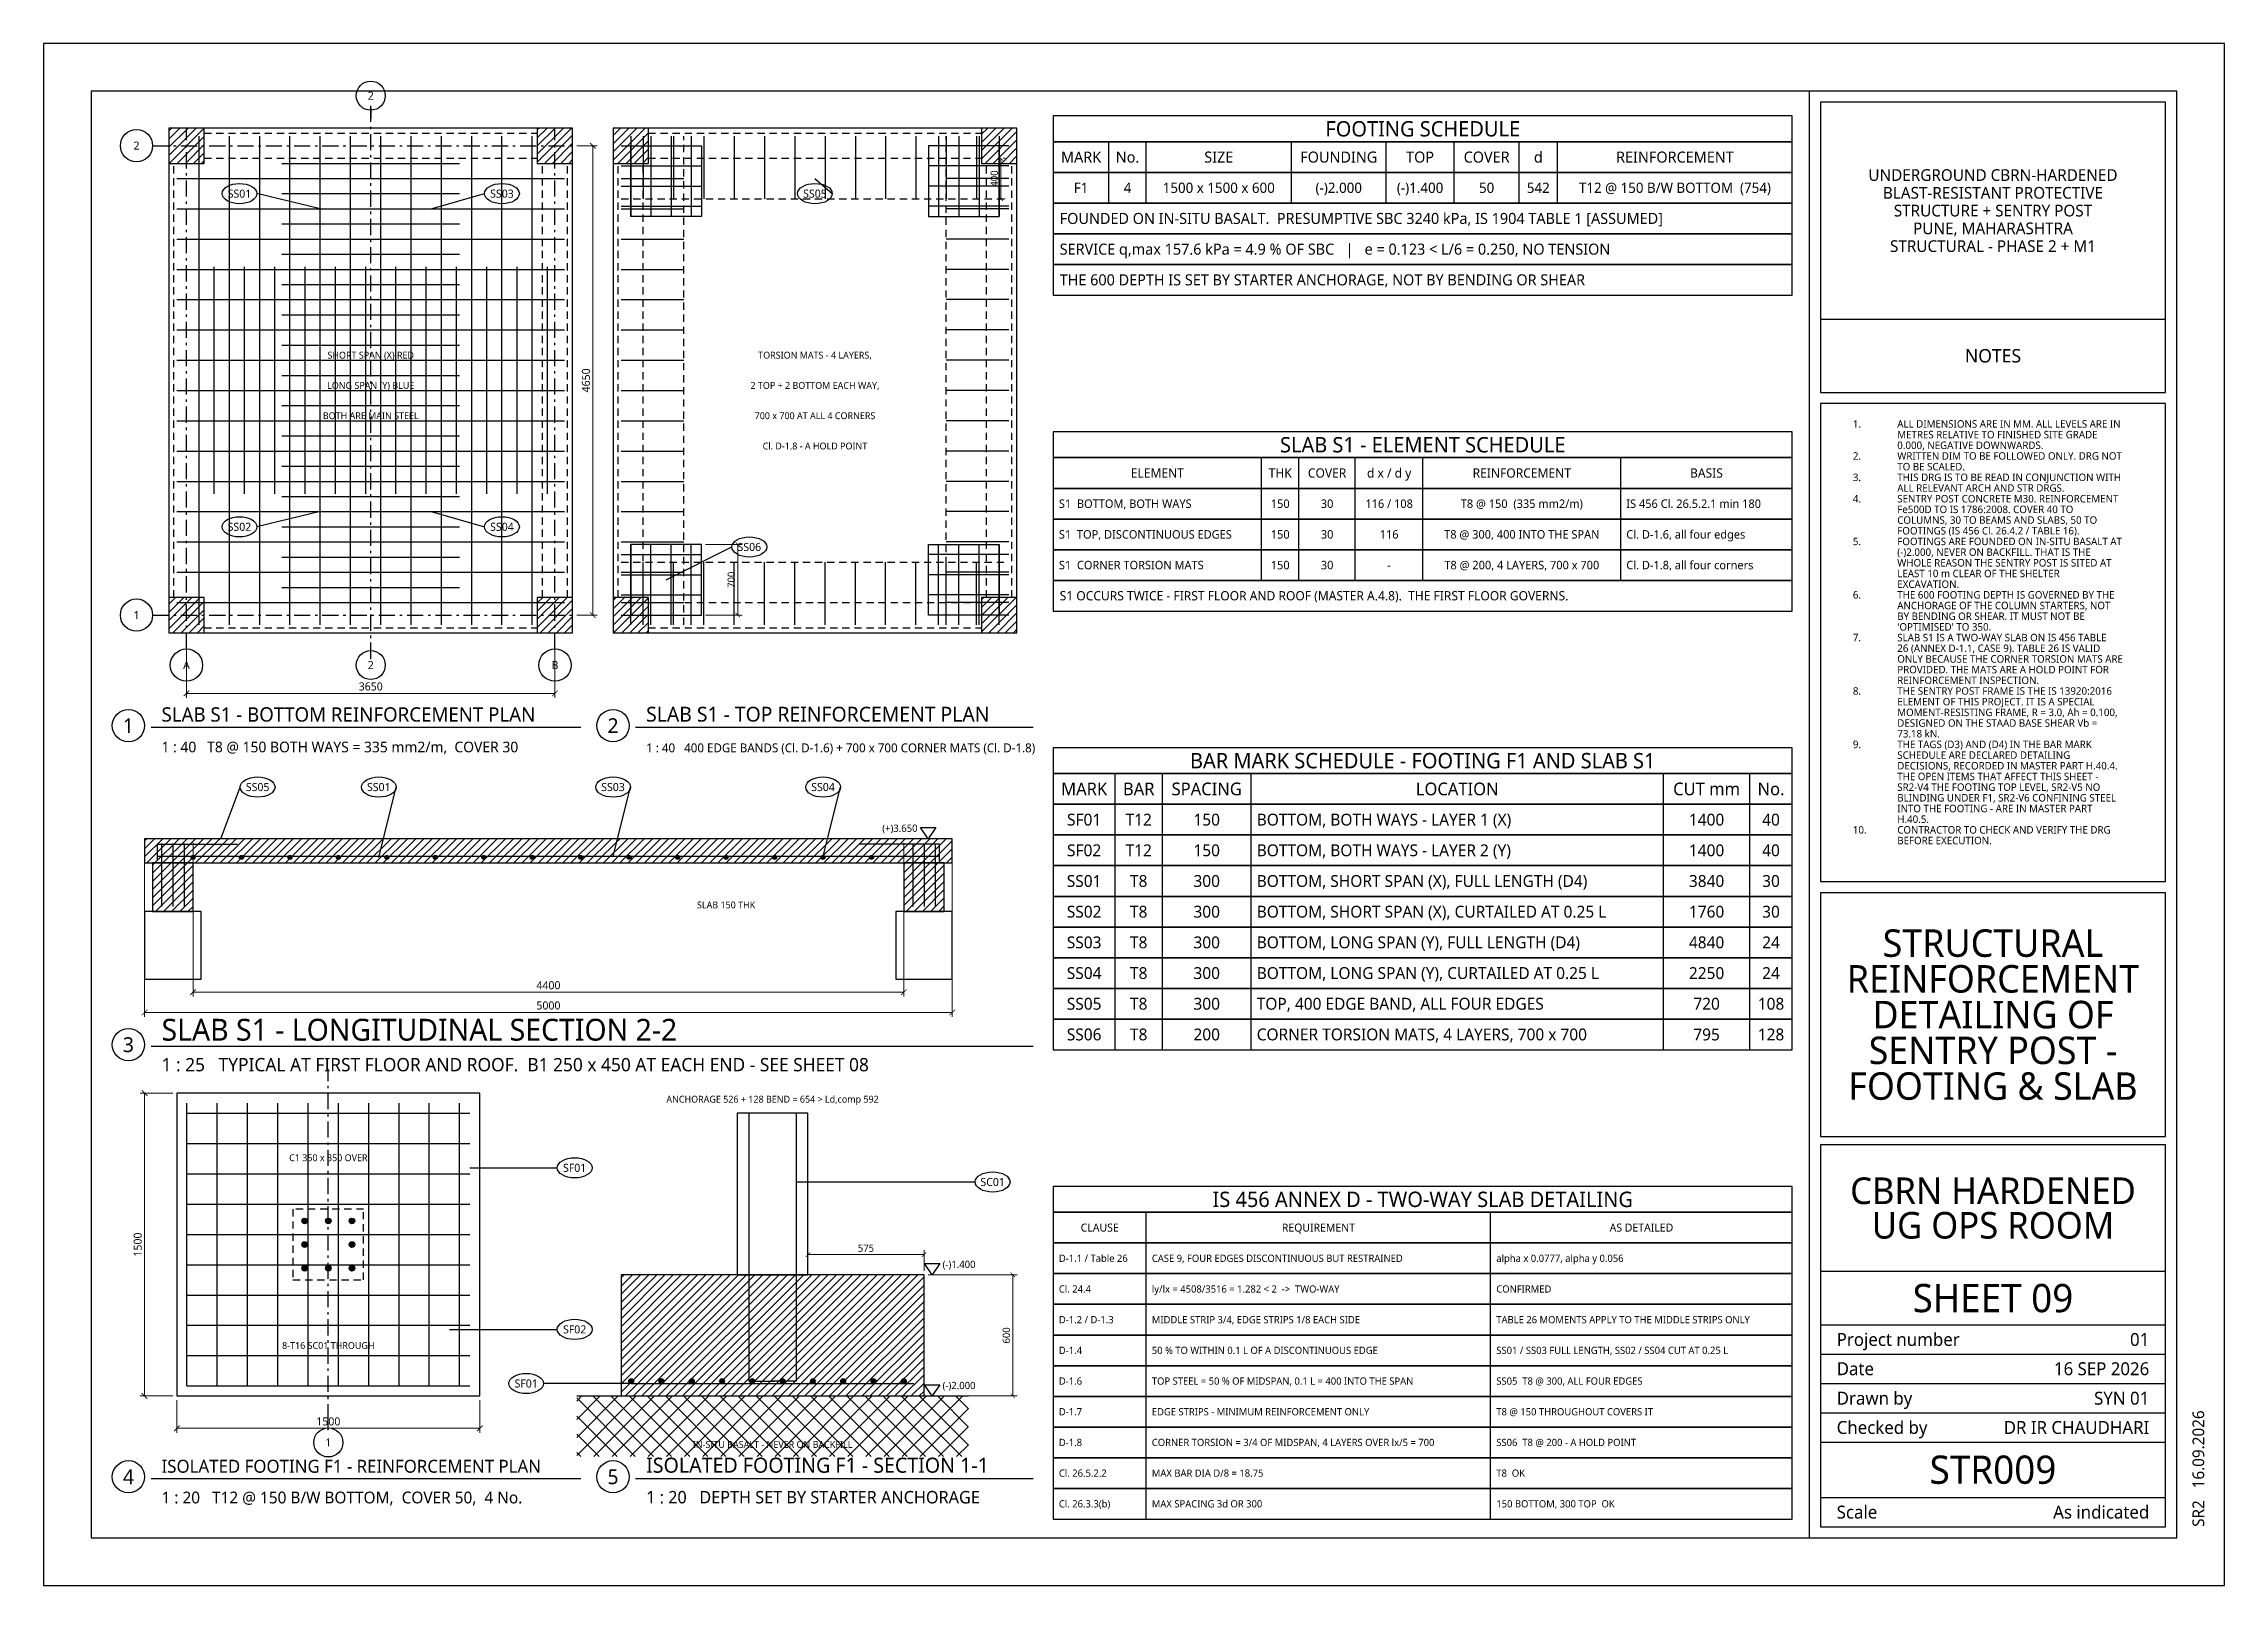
# Model space of a CAD drawing. Header units: millimetres. Extents: x 27 to 567, y 19 to 401.
import ezdxf
from ezdxf.enums import TextEntityAlignment as Align

# ---------------------------------------------------------------- set-up
doc = ezdxf.new("R2010")
doc.units = ezdxf.units.MM
for name, color, linetype in [('S-CALLOUT', 7, 'Continuous'), ('S-CENTER', 7, 'Continuous'), ('S-CONCRETE', 7, 'Continuous'), ('S-CONCRETE-THIN', 7, 'Continuous'), ('S-DIM', 7, 'Continuous'), ('S-EXISTING', 8, 'Continuous'), ('S-GRID', 7, 'Continuous'), ('S-HATCH', 8, 'Continuous'), ('S-HIDDEN', 8, 'Continuous'), ('S-LEVEL', 7, 'Continuous'), ('S-NOTE', 7, 'Continuous'), ('S-REBAR-DIST', 5, 'Continuous'), ('S-REBAR-MAIN', 1, 'Continuous'), ('S-REBAR-SEC', 1, 'Continuous'), ('S-REBAR-STIRRUP', 5, 'Continuous'), ('S-SECTION', 7, 'Continuous'), ('S-TABLE', 7, 'Continuous'), ('S-TEXT', 7, 'Continuous'), ('S-TITLE', 7, 'Continuous')]:
    doc.layers.add(name, color=color, linetype=linetype)
doc.styles.add('OpenSans', font='OpenSans-Regular.ttf')
doc.dimstyles.new('A2-DIM', dxfattribs={"dimtxt": 2, "dimasz": 1.4, "dimexe": 1.1, "dimexo": 1, "dimgap": 0.7, "dimtad": 1, "dimdec": 0, "dimtxsty": 'OpenSans', "dimblk": 'ARCHTICK', "dimcen": 2.5, "dimclrd": 7, "dimclre": 7, "dimclrt": 7, "dimazin": 3, "dimtfac": 1, "dimtmove": 0, "dimatfit": 3, "dimlwd": 13, "dimlwe": 13})
doc.dimstyles.new('A2-DIM-S', dxfattribs={"dimtxt": 1.8, "dimasz": 1.1, "dimexe": 1.1, "dimexo": 1, "dimgap": 0.7, "dimtad": 1, "dimdec": 0, "dimtxsty": 'OpenSans', "dimblk": 'ARCHTICK', "dimcen": 2.5, "dimclrd": 7, "dimclre": 7, "dimclrt": 7, "dimazin": 3, "dimtfac": 1, "dimtmove": 0, "dimatfit": 3, "dimlwd": 13, "dimlwe": 13})

msp = doc.modelspace()

# ---------------------------------------------------------------- texts
at = {"layer": 'S-CALLOUT', "style": 'OpenSans'}
for s, p in [('SS01', (75.5, 363.75)), ('SS03', (140.5, 363.75)), ('SS05', (218, 363.75)), ('SS02', (75.5, 281.25)), ('SS04', (140.5, 281.25)), ('SS06', (201.75, 276.25)), ('SS05', (80, 216.8)), ('SS01', (110, 216.8)), ('SS03', (168, 216.8)), ('SS04', (220, 216.8)), ('SF01', (158.5, 122.5)), ('SC01', (262, 119)), ('SF02', (158.5, 82.5)), ('SF01', (146.5, 69.1))]:
    msp.add_text(s, height=2, dxfattribs=at).set_placement(p, align=Align.MIDDLE_CENTER)
at = {"layer": 'S-GRID', "style": 'OpenSans'}
for s, p in [('2', (50, 375.625)), ('1', (50, 259.375)), ('A', (62.375, 247)), ('B', (153.625, 247))]:
    msp.add_text(s, height=2, dxfattribs=at).set_placement(p, align=Align.MIDDLE_CENTER)
at = {"layer": 'S-LEVEL', "style": 'OpenSans'}
msp.add_text('(+)3.650', height=1.8, dxfattribs=at).set_placement((243.4, 206.6), align=Align.MIDDLE_RIGHT)
for s, p in [('(-)1.400', (249.6, 98.6)), ('(-)2.000', (249.6, 68.6))]:
    msp.add_text(s, height=1.8, dxfattribs=at).set_placement(p, align=Align.MIDDLE_LEFT)
at = {"layer": 'S-NOTE', "style": 'OpenSans'}
for s, p in [('1.', (475, 305.8)), ('ALL DIMENSIONS ARE IN MM. ALL LEVELS ARE IN', (486, 305.8)), ('METRES RELATIVE TO FINISHED SITE GRADE', (486, 303.154)), ('2.', (475, 297.863)), ('TO BE SCALED.', (486, 295.218)), ('WRITTEN DIM TO BE FOLLOWED ONLY. DRG NOT', (486, 297.863)), ('0.000, NEGATIVE DOWNWARDS.', (486, 300.509)), ('3.', (475, 292.572)), ('ALL RELEVANT ARCH AND STR DRGS.', (486, 289.927)), ('THIS DRG IS TO BE READ IN CONJUNCTION WITH', (486, 292.572)), ('4.', (475, 287.281)), ('SENTRY POST CONCRETE M30. REINFORCEMENT', (486, 287.281)), ('Fe500D TO IS 1786:2008. COVER 40 TO', (486, 284.636)), ('COLUMNS, 30 TO BEAMS AND SLABS, 50 TO', (486, 281.99)), ('FOOTINGS (IS 456 Cl. 26.4.2 / TABLE 16).', (486, 279.345)), ('5.', (475, 276.699)), ('(-)2.000, NEVER ON BACKFILL. THAT IS THE', (486, 274.054)), ('FOOTINGS ARE FOUNDED ON IN-SITU BASALT AT', (486, 276.699)), ('WHOLE REASON THE SENTRY POST IS SITED AT', (486, 271.408)), ('LEAST 10 m CLEAR OF THE SHELTER', (486, 268.763)), ('6.', (475, 263.472)), ('THE 600 FOOTING DEPTH IS GOVERNED BY THE', (486, 263.472)), ('EXCAVATION.', (486, 266.117)), ('ANCHORAGE OF THE COLUMN STARTERS, NOT', (486, 260.826)), ('BY BENDING OR SHEAR. IT MUST NOT BE', (486, 258.181)), ('7.', (475, 252.89)), ('SLAB S1 IS A TWO-WAY SLAB ON IS 456 TABLE', (486, 252.89)), ("'OPTIMISED' TO 350.", (486, 255.535)), ('26 (ANNEX D-1.1, CASE 9). TABLE 26 IS VALID', (486, 250.244)), ('ONLY BECAUSE THE CORNER TORSION MATS ARE', (486, 247.599)), ('PROVIDED. THE MATS ARE A HOLD POINT FOR', (486, 244.953)), ('REINFORCEMENT INSPECTION.', (486, 242.308)), ('8.', (475, 239.662)), ('THE SENTRY POST FRAME IS THE IS 13920:2016', (486, 239.662)), ('ELEMENT OF THIS PROJECT. IT IS A SPECIAL', (486, 237.017)), ('MOMENT-RESISTING FRAME, R = 3.0, Ah = 0.100,', (486, 234.371)), ('DESIGNED ON THE STAAD BASE SHEAR Vb =', (486, 231.726)), ('9.', (475, 226.435)), ('THE TAGS (D3) AND (D4) IN THE BAR MARK', (486, 226.435)), ('73.18 kN.', (486, 229.08)), ('SCHEDULE ARE DECLARED DETAILING', (486, 223.789)), ('DECISIONS, RECORDED IN MASTER PART H.40.4.', (486, 221.144)), ('THE OPEN ITEMS THAT AFFECT THIS SHEET -', (486, 218.498)), ('SR2-V4 THE FOOTING TOP LEVEL, SR2-V5 NO', (486, 215.853)), ('INTO THE FOOTING - ARE IN MASTER PART', (486, 210.562)), ('BLINDING UNDER F1, SR2-V6 CONFINING STEEL', (486, 213.207)), ('10.', (475, 205.271)), ('CONTRACTOR TO CHECK AND VERIFY THE DRG', (486, 205.271)), ('H.40.5.', (486, 207.916)), ('BEFORE EXECUTION.', (486, 202.625))]:
    msp.add_text(s, height=1.85, dxfattribs=at).set_placement(p)
at = {"layer": 'S-SECTION', "style": 'OpenSans'}
for s, p in [('2', (108, 388)), ('2', (108, 247)), ('1', (97.5, 54.5))]:
    msp.add_text(s, height=2, dxfattribs=at).set_placement(p, align=Align.MIDDLE_CENTER)
at = {"layer": 'S-TABLE', "style": 'OpenSans'}
for s, height, p in [('FOOTING SCHEDULE', 3.8, (368.5, 379.8)), ('MARK', 2.74, (283.9, 372.8)), ('No.', 2.74, (295.39, 372.8)), ('SIZE', 2.74, (317.992, 372.8)), ('FOUNDING', 2.74, (347.702, 372.8)), ('TOP', 2.74, (367.843, 372.8)), ('COVER', 2.74, (384.319, 372.8)), ('d', 2.74, (397.117, 372.8)), ('REINFORCEMENT', 2.74, (430.94, 372.8)), ('F1', 2.54, (283.9, 365.2)), ('4', 2.54, (295.39, 365.2)), ('1500 x 1500 x 600', 2.54, (317.992, 365.2)), ('(-)2.000', 2.54, (347.702, 365.2)), ('(-)1.400', 2.54, (367.843, 365.2)), ('50', 2.54, (384.319, 365.2)), ('542', 2.54, (397.117, 365.2)), ('T12 @ 150 B/W BOTTOM  (754)', 2.54, (430.94, 365.2)), ('SLAB S1 - ELEMENT SCHEDULE', 3.8, (368.5, 301.567)), ('ELEMENT', 2.29, (302.787, 294.567)), ('THK', 2.29, (333.205, 294.567)), ('COVER', 2.29, (344.819, 294.567)), ('d x / d y', 2.29, (360.177, 294.567)), ('REINFORCEMENT', 2.29, (393.031, 294.567)), ('BASIS', 2.29, (438.754, 294.567)), ('150', 2.09, (333.205, 286.967)), ('30', 2.09, (344.819, 286.967)), ('116 / 108', 2.09, (360.177, 286.967)), ('T8 @ 150  (335 mm2/m)', 2.09, (393.031, 286.967)), ('150', 2.09, (333.205, 279.367)), ('30', 2.09, (344.819, 279.367)), ('116', 2.09, (360.177, 279.367)), ('T8 @ 300, 400 INTO THE SPAN', 2.09, (393.031, 279.367)), ('150', 2.09, (333.205, 271.767)), ('30', 2.09, (344.819, 271.767)), ('-', 2.09, (360.177, 271.767)), ('T8 @ 200, 4 LAYERS, 700 x 700', 2.09, (393.031, 271.767)), ('BAR MARK SCHEDULE - FOOTING F1 AND SLAB S1', 3.8, (368.5, 223.333)), ('MARK', 3.14, (284.655, 216.333)), ('BAR', 3.14, (298.169, 216.333)), ('SPACING', 3.14, (315.007, 216.333)), ('LOCATION', 3.14, (377.037, 216.333)), ('CUT mm', 3.14, (438.785, 216.333)), ('No.', 3.14, (454.741, 216.333)), ('SF01', 2.94, (284.655, 208.733)), ('T12', 2.94, (298.169, 208.733)), ('150', 2.94, (315.007, 208.733)), ('1400', 2.94, (438.785, 208.733)), ('40', 2.94, (454.741, 208.733)), ('SF02', 2.94, (284.655, 201.133)), ('T12', 2.94, (298.169, 201.133)), ('150', 2.94, (315.007, 201.133)), ('1400', 2.94, (438.785, 201.133)), ('40', 2.94, (454.741, 201.133)), ('SS01', 2.94, (284.655, 193.533)), ('T8', 2.94, (298.169, 193.533)), ('300', 2.94, (315.007, 193.533)), ('3840', 2.94, (438.785, 193.533)), ('30', 2.94, (454.741, 193.533)), ('SS02', 2.94, (284.655, 185.933)), ('T8', 2.94, (298.169, 185.933)), ('300', 2.94, (315.007, 185.933)), ('1760', 2.94, (438.785, 185.933)), ('30', 2.94, (454.741, 185.933)), ('SS03', 2.94, (284.655, 178.333)), ('T8', 2.94, (298.169, 178.333)), ('300', 2.94, (315.007, 178.333)), ('4840', 2.94, (438.785, 178.333)), ('24', 2.94, (454.741, 178.333)), ('SS04', 2.94, (284.655, 170.733)), ('T8', 2.94, (298.169, 170.733)), ('300', 2.94, (315.007, 170.733)), ('2250', 2.94, (438.785, 170.733)), ('24', 2.94, (454.741, 170.733)), ('SS05', 2.94, (284.655, 163.133)), ('T8', 2.94, (298.169, 163.133)), ('300', 2.94, (315.007, 163.133)), ('720', 2.94, (438.785, 163.133)), ('108', 2.94, (454.741, 163.133)), ('SS06', 2.94, (284.655, 155.533)), ('T8', 2.94, (298.169, 155.533)), ('200', 2.94, (315.007, 155.533)), ('795', 2.94, (438.785, 155.533)), ('128', 2.94, (454.741, 155.533)), ('IS 456 ANNEX D - TWO-WAY SLAB DETAILING', 3.8, (368.5, 114.7)), ('CLAUSE', 1.99, (288.507, 107.7)), ('REQUIREMENT', 1.99, (342.665, 107.7)), ('AS DETAILED', 1.99, (422.658, 107.7))]:
    msp.add_text(s, height=height, dxfattribs=at).set_placement(p, align=Align.MIDDLE_CENTER)
for s, height, p in [('FOUNDED ON IN-SITU BASALT.  PRESUMPTIVE SBC 3240 kPa, IS 1904 TABLE 1 [ASSUMED]', 2.74, (278.6, 357.6)), ('SERVICE q,max 157.6 kPa = 4.9 % OF SBC   |   e = 0.123 < L/6 = 0.250, NO TENSION', 2.74, (278.6, 350)), ('THE 600 DEPTH IS SET BY STARTER ANCHORAGE, NOT BY BENDING OR SHEAR', 2.74, (278.6, 342.4)), ('S1  BOTTOM, BOTH WAYS', 2.09, (278.4, 286.967)), ('IS 456 Cl. 26.5.2.1 min 180', 2.09, (418.908, 286.967)), ('S1  TOP, DISCONTINUOUS EDGES', 2.09, (278.4, 279.367)), ('Cl. D-1.6, all four edges', 2.09, (418.908, 279.367)), ('S1  CORNER TORSION MATS', 2.09, (278.4, 271.767)), ('Cl. D-1.8, all four corners', 2.09, (418.908, 271.767)), ('S1 OCCURS TWICE - FIRST FLOOR AND ROOF (MASTER A.4.8).  THE FIRST FLOOR GOVERNS.', 2.29, (278.6, 264.167)), ('BOTTOM, BOTH WAYS - LAYER 1 (X)', 2.94, (327.387, 208.733)), ('BOTTOM, BOTH WAYS - LAYER 2 (Y)', 2.94, (327.387, 201.133)), ('BOTTOM, SHORT SPAN (X), FULL LENGTH (D4)', 2.94, (327.387, 193.533)), ('BOTTOM, SHORT SPAN (X), CURTAILED AT 0.25 L', 2.94, (327.387, 185.933)), ('BOTTOM, LONG SPAN (Y), FULL LENGTH (D4)', 2.94, (327.387, 178.333)), ('BOTTOM, LONG SPAN (Y), CURTAILED AT 0.25 L', 2.94, (327.387, 170.733)), ('TOP, 400 EDGE BAND, ALL FOUR EDGES', 2.94, (327.387, 163.133)), ('CORNER TORSION MATS, 4 LAYERS, 700 x 700', 2.94, (327.387, 155.533)), ('D-1.1 / Table 26', 1.79, (278.4, 100.1)), ('CASE 9, FOUR EDGES DISCONTINUOUS BUT RESTRAINED', 1.79, (301.414, 100.1)), ('alpha x 0.0777, alpha y 0.056', 1.79, (386.716, 100.1)), ('Cl. 24.4', 1.79, (278.4, 92.5)), ('ly/lx = 4508/3516 = 1.282 < 2  ->  TWO-WAY', 1.79, (301.414, 92.5)), ('CONFIRMED', 1.79, (386.716, 92.5)), ('D-1.2 / D-1.3', 1.79, (278.4, 84.9)), ('MIDDLE STRIP 3/4, EDGE STRIPS 1/8 EACH SIDE', 1.79, (301.414, 84.9)), ('TABLE 26 MOMENTS APPLY TO THE MIDDLE STRIPS ONLY', 1.79, (386.716, 84.9)), ('D-1.4', 1.79, (278.4, 77.3)), ('50 % TO WITHIN 0.1 L OF A DISCONTINUOUS EDGE', 1.79, (301.414, 77.3)), ('SS01 / SS03 FULL LENGTH, SS02 / SS04 CUT AT 0.25 L', 1.79, (386.716, 77.3)), ('D-1.6', 1.79, (278.4, 69.7)), ('TOP STEEL = 50 % OF MIDSPAN, 0.1 L = 400 INTO THE SPAN', 1.79, (301.414, 69.7)), ('SS05  T8 @ 300, ALL FOUR EDGES', 1.79, (386.716, 69.7)), ('D-1.7', 1.79, (278.4, 62.1)), ('EDGE STRIPS - MINIMUM REINFORCEMENT ONLY', 1.79, (301.414, 62.1)), ('T8 @ 150 THROUGHOUT COVERS IT', 1.79, (386.716, 62.1)), ('D-1.8', 1.79, (278.4, 54.5)), ('CORNER TORSION = 3/4 OF MIDSPAN, 4 LAYERS OVER lx/5 = 700', 1.79, (301.414, 54.5)), ('SS06  T8 @ 200 - A HOLD POINT', 1.79, (386.716, 54.5)), ('Cl. 26.5.2.2', 1.79, (278.4, 46.9)), ('MAX BAR DIA D/8 = 18.75', 1.79, (301.414, 46.9)), ('T8  OK', 1.79, (386.716, 46.9)), ('Cl. 26.3.3(b)', 1.79, (278.4, 39.3)), ('MAX SPACING 3d OR 300', 1.79, (301.414, 39.3)), ('150 BOTTOM, 300 TOP  OK', 1.79, (386.716, 39.3))]:
    msp.add_text(s, height=height, dxfattribs=at).set_placement(p, align=Align.MIDDLE_LEFT)
at = {"layer": 'S-TEXT', "style": 'OpenSans'}
for s, p in [('SHORT SPAN (X) RED', (108, 323.75)), ('TORSION MATS - 4 LAYERS,', (218, 323.75)), ('LONG SPAN (Y) BLUE', (108, 316.25)), ('2 TOP + 2 BOTTOM EACH WAY,', (218, 316.25)), ('BOTH ARE MAIN STEEL', (108, 308.75)), ('700 x 700 AT ALL 4 CORNERS', (218, 308.75)), ('Cl. D-1.8 - A HOLD POINT', (218, 301.25)), ('SLAB 150 THK', (196, 187.6)), ('ANCHORAGE 526 + 128 BEND = 654 > Ld,comp 592', (207.5, 139.5)), ('C1 350 x 350 OVER', (97.5, 125)), ('8-T16 SC01 THROUGH', (97.5, 78.5)), ('IN-SITU BASALT - NEVER ON BACKFILL', (207.5, 54))]:
    msp.add_text(s, height=1.7, dxfattribs=at).set_placement(p, align=Align.MIDDLE_CENTER)
for s, height, p in [('1 : 40   T8 @ 150 BOTH WAYS = 335 mm2/m,  COVER 30', 2.64099, (56.2, 225.4)), ('1 : 40   400 EDGE BANDS (Cl. D-1.6) + 700 x 700 CORNER MATS (Cl. D-1.8)', 2.2, (176.2, 225.4)), ('1 : 25   TYPICAL AT FIRST FLOOR AND ROOF.  B1 250 x 450 AT EACH END - SEE SHEET 08', 3.3, (56.2, 146.4)), ('1 : 20   T12 @ 150 B/W BOTTOM,  COVER 50,  4 No.', 2.92386, (56.2, 39.4)), ('1 : 20   DEPTH SET BY STARTER ANCHORAGE', 3.08127, (176.2, 39.4))]:
    msp.add_text(s, height=height, dxfattribs=at).set_placement(p)
at = {"layer": 'S-TITLE', "style": 'OpenSans'}
for s, height, p in [('UNDERGROUND CBRN-HARDENED', 2.9, (509.7, 368.35)), ('BLAST-RESISTANT PROTECTIVE', 2.9, (509.7, 363.95)), ('STRUCTURE + SENTRY POST', 2.9, (509.7, 359.55)), ('PUNE, MAHARASHTRA', 2.9, (509.7, 355.15)), ('STRUCTURAL - PHASE 2 + M1', 2.9, (509.7, 350.75)), ('NOTES', 3.335, (509.7, 323.6)), ('1', 3.672, (48, 232)), ('2', 3.672, (168, 232)), ('STRUCTURAL', 6.8071, (509.7, 178.149)), ('REINFORCEMENT', 6.80715, (509.7, 169.299)), ('DETAILING OF', 6.80715, (509.7, 160.45)), ('3', 3.672, (48, 153)), ('SENTRY POST -', 6.80715, (509.7, 151.601)), ('FOOTING & SLAB', 6.80715, (509.7, 142.751)), ('CBRN HARDENED', 6.58, (509.7, 116.827)), ('UG OPS ROOM', 6.58, (509.7, 108.273)), ('SHEET 09', 7, (509.7, 90.25)), ('STR009', 7, (509.7, 47.75)), ('4', 3.672, (48, 46)), ('5', 3.672, (168, 46))]:
    msp.add_text(s, height=height, dxfattribs=at).set_placement(p, align=Align.MIDDLE_CENTER)
for s, height, p in [('SLAB S1 - BOTTOM REINFORCEMENT PLAN', 3.54752, (56.2, 233)), ('SLAB S1 - TOP REINFORCEMENT PLAN', 3.67827, (176.2, 233)), ('SLAB S1 - LONGITUDINAL SECTION 2-2', 5.4, (56.2, 154)), ('ISOLATED FOOTING F1 - REINFORCEMENT PLAN', 3.2, (56.2, 47)), ('ISOLATED FOOTING F1 - SECTION 1-1', 3.72482, (176.2, 47))]:
    msp.add_text(s, height=height, dxfattribs=at).set_placement(p)
for s, p in [('Project number', (471, 80)), ('Date', (471, 72.75)), ('Drawn by', (471, 65.45)), ('Checked by', (471, 58.2)), ('Scale', (471, 37.25))]:
    msp.add_text(s, height=3.2, dxfattribs=at).set_placement(p, align=Align.MIDDLE_LEFT)
for s, p in [('01', (548.4, 80)), ('16 SEP 2026', (548.4, 72.75)), ('SYN 01', (548.4, 65.45)), ('DR IR CHAUDHARI', (548.4, 58.2)), ('As indicated', (548.4, 37.25))]:
    msp.add_text(s, height=3.2, dxfattribs=at).set_placement(p, align=Align.MIDDLE_RIGHT)
msp.add_text('SR2   16.09.2026', height=2.9, rotation=90, dxfattribs=at).set_placement((562, 33.6))

# ---------------------------------------------------------------- blocks, each defined once
blk = doc.blocks.new('A2-SECMARK')
at = {"layer": 'S-SECTION'}
blk.add_circle((0, 0), 3.6, dxfattribs=at)
blk = doc.blocks.new('_ARCHTICK')
at = {"color": 0, "linetype": 'BYBLOCK', "const_width": 0.15}
blk.add_lwpolyline([(-0.5, -0.5), (0.5, 0.5)], dxfattribs=at)
blk = doc.blocks.new('A2-LEVEL')
at = {"layer": 'S-LEVEL'}
blk.add_lwpolyline([(0, 0), (-1.9, 2.8), (1.9, 2.8)], close=True, dxfattribs=at)

# ---------------------------------------------------------------- dimensions: what is measured, and where the dimension line sits
at = {"layer": 'S-DIM'}
for base, p1, p2, dimstyle, override in [((163, 259.375), (158, 259.375), (158, 375.625), 'A2-DIM', {"dimlfac": 40}), ((264, 362.5), (263.625, 362.5), (263.625, 372.5), 'A2-DIM-S', {"dimlfac": 40}), ((198.875, 259.375), (189.875, 259.375), (189.875, 276.875), 'A2-DIM-S', {"dimlfac": 40}), ((52, 66), (60, 66), (60, 141), 'A2-DIM', {"dimlfac": 20}), ((267, 66), (245, 66), (245, 96), 'A2-DIM-S', {"dimlfac": 20})]:
    msp.add_linear_dim(base=base, p1=p1, p2=p2, angle=90, dimstyle=dimstyle, override=override, dxfattribs=at).render()
for base, p1, p2, dimstyle, override in [((62.375, 240), (62.375, 255), (153.625, 255), 'A2-DIM', {"dimlfac": 40}), ((52, 161), (52, 204), (252, 204), 'A2-DIM', {"dimlfac": 25}), ((64, 166), (64, 204), (240, 204), 'A2-DIM', {"dimlfac": 25}), ((216.25, 101), (216.25, 96), (245, 96), 'A2-DIM-S', {"dimlfac": 20}), ((60, 58), (60, 66), (135, 66), 'A2-DIM', {"dimlfac": 20})]:
    msp.add_linear_dim(base=base, p1=p1, p2=p2, dimstyle=dimstyle, override=override, dxfattribs=at).render()

# ---------------------------------------------------------------- hatches: boundary and pattern name
at = {"layer": 'S-EXISTING'}
h = msp.add_hatch(dxfattribs=at)
h.set_pattern_fill('ANSI37')
h.paths.add_polyline_path([(159, 51), (256, 51), (256, 66), (159, 66)])
at = {"layer": 'S-HATCH'}
h = msp.add_hatch(dxfattribs=at)
h.set_pattern_fill('ANSI31', scale=0.45)
h.paths.add_polyline_path([(58, 371.25), (66.75, 371.25), (66.75, 380), (58, 380)])
h = msp.add_hatch(dxfattribs=at)
h.set_pattern_fill('ANSI31', scale=0.45)
h.paths.add_polyline_path([(149.25, 371.25), (158, 371.25), (158, 380), (149.25, 380)])
h = msp.add_hatch(dxfattribs=at)
h.set_pattern_fill('ANSI31', scale=0.45)
h.paths.add_polyline_path([(168, 371.25), (176.75, 371.25), (176.75, 380), (168, 380)])
h = msp.add_hatch(dxfattribs=at)
h.set_pattern_fill('ANSI31', scale=0.45)
h.paths.add_polyline_path([(259.25, 371.25), (268, 371.25), (268, 380), (259.25, 380)])
h = msp.add_hatch(dxfattribs=at)
h.set_pattern_fill('ANSI31', scale=0.45)
h.paths.add_polyline_path([(58, 255), (66.75, 255), (66.75, 263.75), (58, 263.75)])
h = msp.add_hatch(dxfattribs=at)
h.set_pattern_fill('ANSI31', scale=0.45)
h.paths.add_polyline_path([(149.25, 255), (158, 255), (158, 263.75), (149.25, 263.75)])
h = msp.add_hatch(dxfattribs=at)
h.set_pattern_fill('ANSI31', scale=0.45)
h.paths.add_polyline_path([(168, 255), (176.75, 255), (176.75, 263.75), (168, 263.75)])
h = msp.add_hatch(dxfattribs=at)
h.set_pattern_fill('ANSI31', scale=0.45)
h.paths.add_polyline_path([(259.25, 255), (268, 255), (268, 263.75), (259.25, 263.75)])
h = msp.add_hatch(dxfattribs=at)
h.set_pattern_fill('ANSI31', scale=0.45)
h.paths.add_polyline_path([(52, 198), (252, 198), (252, 204), (52, 204)])
h = msp.add_hatch(dxfattribs=at)
h.set_pattern_fill('ANSI31', scale=0.45)
h.paths.add_polyline_path([(54, 186), (64, 186), (64, 198), (54, 198)])
h = msp.add_hatch(dxfattribs=at)
h.set_pattern_fill('ANSI31', scale=0.45)
h.paths.add_polyline_path([(240, 186), (250, 186), (250, 198), (240, 198)])
h = msp.add_hatch(dxfattribs=at)
h.set_pattern_fill('ANSI31', scale=0.45)
h.paths.add_polyline_path([(170, 66), (245, 66), (245, 96), (170, 96)])
at = {"layer": 'S-REBAR-DIST'}
for points in [[(173.1, 69.7), (173.054, 69.93), (172.924, 70.124), (172.73, 70.254), (172.5, 70.3), (172.27, 70.254), (172.076, 70.124), (171.946, 69.93), (171.9, 69.7), (171.946, 69.47), (172.076, 69.276), (172.27, 69.146), (172.5, 69.1), (172.73, 69.146), (172.924, 69.276), (173.054, 69.47)], [(180.6, 69.7), (180.554, 69.93), (180.424, 70.124), (180.23, 70.254), (180, 70.3), (179.77, 70.254), (179.576, 70.124), (179.446, 69.93), (179.4, 69.7), (179.446, 69.47), (179.576, 69.276), (179.77, 69.146), (180, 69.1), (180.23, 69.146), (180.424, 69.276), (180.554, 69.47)], [(188.1, 69.7), (188.054, 69.93), (187.924, 70.124), (187.73, 70.254), (187.5, 70.3), (187.27, 70.254), (187.076, 70.124), (186.946, 69.93), (186.9, 69.7), (186.946, 69.47), (187.076, 69.276), (187.27, 69.146), (187.5, 69.1), (187.73, 69.146), (187.924, 69.276), (188.054, 69.47)], [(195.6, 69.7), (195.554, 69.93), (195.424, 70.124), (195.23, 70.254), (195, 70.3), (194.77, 70.254), (194.576, 70.124), (194.446, 69.93), (194.4, 69.7), (194.446, 69.47), (194.576, 69.276), (194.77, 69.146), (195, 69.1), (195.23, 69.146), (195.424, 69.276), (195.554, 69.47)], [(203.1, 69.7), (203.054, 69.93), (202.924, 70.124), (202.73, 70.254), (202.5, 70.3), (202.27, 70.254), (202.076, 70.124), (201.946, 69.93), (201.9, 69.7), (201.946, 69.47), (202.076, 69.276), (202.27, 69.146), (202.5, 69.1), (202.73, 69.146), (202.924, 69.276), (203.054, 69.47)], [(210.6, 69.7), (210.554, 69.93), (210.424, 70.124), (210.23, 70.254), (210, 70.3), (209.77, 70.254), (209.576, 70.124), (209.446, 69.93), (209.4, 69.7), (209.446, 69.47), (209.576, 69.276), (209.77, 69.146), (210, 69.1), (210.23, 69.146), (210.424, 69.276), (210.554, 69.47)], [(218.1, 69.7), (218.054, 69.93), (217.924, 70.124), (217.73, 70.254), (217.5, 70.3), (217.27, 70.254), (217.076, 70.124), (216.946, 69.93), (216.9, 69.7), (216.946, 69.47), (217.076, 69.276), (217.27, 69.146), (217.5, 69.1), (217.73, 69.146), (217.924, 69.276), (218.054, 69.47)], [(225.6, 69.7), (225.554, 69.93), (225.424, 70.124), (225.23, 70.254), (225, 70.3), (224.77, 70.254), (224.576, 70.124), (224.446, 69.93), (224.4, 69.7), (224.446, 69.47), (224.576, 69.276), (224.77, 69.146), (225, 69.1), (225.23, 69.146), (225.424, 69.276), (225.554, 69.47)], [(233.1, 69.7), (233.054, 69.93), (232.924, 70.124), (232.73, 70.254), (232.5, 70.3), (232.27, 70.254), (232.076, 70.124), (231.946, 69.93), (231.9, 69.7), (231.946, 69.47), (232.076, 69.276), (232.27, 69.146), (232.5, 69.1), (232.73, 69.146), (232.924, 69.276), (233.054, 69.47)], [(240.6, 69.7), (240.554, 69.93), (240.424, 70.124), (240.23, 70.254), (240, 70.3), (239.77, 70.254), (239.576, 70.124), (239.446, 69.93), (239.4, 69.7), (239.446, 69.47), (239.576, 69.276), (239.77, 69.146), (240, 69.1), (240.23, 69.146), (240.424, 69.276), (240.554, 69.47)]]:
    msp.add_hatch(color=5, dxfattribs=at).paths.add_polyline_path(points)
at = {"layer": 'S-REBAR-MAIN'}
for points in [[(64.5, 199.36), (64.462, 199.551), (64.354, 199.714), (64.191, 199.822), (64, 199.86), (63.809, 199.822), (63.646, 199.714), (63.538, 199.551), (63.5, 199.36), (63.538, 199.169), (63.646, 199.006), (63.809, 198.898), (64, 198.86), (64.191, 198.898), (64.354, 199.006), (64.462, 199.169)], [(76.5, 199.36), (76.462, 199.551), (76.354, 199.714), (76.191, 199.822), (76, 199.86), (75.809, 199.822), (75.646, 199.714), (75.538, 199.551), (75.5, 199.36), (75.538, 199.169), (75.646, 199.006), (75.809, 198.898), (76, 198.86), (76.191, 198.898), (76.354, 199.006), (76.462, 199.169)], [(88.5, 199.36), (88.462, 199.551), (88.354, 199.714), (88.191, 199.822), (88, 199.86), (87.809, 199.822), (87.646, 199.714), (87.538, 199.551), (87.5, 199.36), (87.538, 199.169), (87.646, 199.006), (87.809, 198.898), (88, 198.86), (88.191, 198.898), (88.354, 199.006), (88.462, 199.169)], [(100.5, 199.36), (100.462, 199.551), (100.354, 199.714), (100.191, 199.822), (100, 199.86), (99.809, 199.822), (99.646, 199.714), (99.538, 199.551), (99.5, 199.36), (99.538, 199.169), (99.646, 199.006), (99.809, 198.898), (100, 198.86), (100.191, 198.898), (100.354, 199.006), (100.462, 199.169)], [(112.5, 199.36), (112.462, 199.551), (112.354, 199.714), (112.191, 199.822), (112, 199.86), (111.809, 199.822), (111.646, 199.714), (111.538, 199.551), (111.5, 199.36), (111.538, 199.169), (111.646, 199.006), (111.809, 198.898), (112, 198.86), (112.191, 198.898), (112.354, 199.006), (112.462, 199.169)], [(124.5, 199.36), (124.462, 199.551), (124.354, 199.714), (124.191, 199.822), (124, 199.86), (123.809, 199.822), (123.646, 199.714), (123.538, 199.551), (123.5, 199.36), (123.538, 199.169), (123.646, 199.006), (123.809, 198.898), (124, 198.86), (124.191, 198.898), (124.354, 199.006), (124.462, 199.169)], [(136.5, 199.36), (136.462, 199.551), (136.354, 199.714), (136.191, 199.822), (136, 199.86), (135.809, 199.822), (135.646, 199.714), (135.538, 199.551), (135.5, 199.36), (135.538, 199.169), (135.646, 199.006), (135.809, 198.898), (136, 198.86), (136.191, 198.898), (136.354, 199.006), (136.462, 199.169)], [(148.5, 199.36), (148.462, 199.551), (148.354, 199.714), (148.191, 199.822), (148, 199.86), (147.809, 199.822), (147.646, 199.714), (147.538, 199.551), (147.5, 199.36), (147.538, 199.169), (147.646, 199.006), (147.809, 198.898), (148, 198.86), (148.191, 198.898), (148.354, 199.006), (148.462, 199.169)], [(160.5, 199.36), (160.462, 199.551), (160.354, 199.714), (160.191, 199.822), (160, 199.86), (159.809, 199.822), (159.646, 199.714), (159.538, 199.551), (159.5, 199.36), (159.538, 199.169), (159.646, 199.006), (159.809, 198.898), (160, 198.86), (160.191, 198.898), (160.354, 199.006), (160.462, 199.169)], [(172.5, 199.36), (172.462, 199.551), (172.354, 199.714), (172.191, 199.822), (172, 199.86), (171.809, 199.822), (171.646, 199.714), (171.538, 199.551), (171.5, 199.36), (171.538, 199.169), (171.646, 199.006), (171.809, 198.898), (172, 198.86), (172.191, 198.898), (172.354, 199.006), (172.462, 199.169)], [(184.5, 199.36), (184.462, 199.551), (184.354, 199.714), (184.191, 199.822), (184, 199.86), (183.809, 199.822), (183.646, 199.714), (183.538, 199.551), (183.5, 199.36), (183.538, 199.169), (183.646, 199.006), (183.809, 198.898), (184, 198.86), (184.191, 198.898), (184.354, 199.006), (184.462, 199.169)], [(196.5, 199.36), (196.462, 199.551), (196.354, 199.714), (196.191, 199.822), (196, 199.86), (195.809, 199.822), (195.646, 199.714), (195.538, 199.551), (195.5, 199.36), (195.538, 199.169), (195.646, 199.006), (195.809, 198.898), (196, 198.86), (196.191, 198.898), (196.354, 199.006), (196.462, 199.169)], [(208.5, 199.36), (208.462, 199.551), (208.354, 199.714), (208.191, 199.822), (208, 199.86), (207.809, 199.822), (207.646, 199.714), (207.538, 199.551), (207.5, 199.36), (207.538, 199.169), (207.646, 199.006), (207.809, 198.898), (208, 198.86), (208.191, 198.898), (208.354, 199.006), (208.462, 199.169)], [(220.5, 199.36), (220.462, 199.551), (220.354, 199.714), (220.191, 199.822), (220, 199.86), (219.809, 199.822), (219.646, 199.714), (219.538, 199.551), (219.5, 199.36), (219.538, 199.169), (219.646, 199.006), (219.809, 198.898), (220, 198.86), (220.191, 198.898), (220.354, 199.006), (220.462, 199.169)], [(232.5, 199.36), (232.462, 199.551), (232.354, 199.714), (232.191, 199.822), (232, 199.86), (231.809, 199.822), (231.646, 199.714), (231.538, 199.551), (231.5, 199.36), (231.538, 199.169), (231.646, 199.006), (231.809, 198.898), (232, 198.86), (232.191, 198.898), (232.354, 199.006), (232.462, 199.169)], [(92.35, 109.35), (92.297, 109.618), (92.145, 109.845), (91.918, 109.997), (91.65, 110.05), (91.382, 109.997), (91.155, 109.845), (91.003, 109.618), (90.95, 109.35), (91.003, 109.082), (91.155, 108.855), (91.382, 108.703), (91.65, 108.65), (91.918, 108.703), (92.145, 108.855), (92.297, 109.082)], [(98.2, 109.35), (98.147, 109.618), (97.995, 109.845), (97.768, 109.997), (97.5, 110.05), (97.232, 109.997), (97.005, 109.845), (96.853, 109.618), (96.8, 109.35), (96.853, 109.082), (97.005, 108.855), (97.232, 108.703), (97.5, 108.65), (97.768, 108.703), (97.995, 108.855), (98.147, 109.082)], [(104.05, 109.35), (103.997, 109.618), (103.845, 109.845), (103.618, 109.997), (103.35, 110.05), (103.082, 109.997), (102.855, 109.845), (102.703, 109.618), (102.65, 109.35), (102.703, 109.082), (102.855, 108.855), (103.082, 108.703), (103.35, 108.65), (103.618, 108.703), (103.845, 108.855), (103.997, 109.082)], [(92.35, 103.5), (92.297, 103.768), (92.145, 103.995), (91.918, 104.147), (91.65, 104.2), (91.382, 104.147), (91.155, 103.995), (91.003, 103.768), (90.95, 103.5), (91.003, 103.232), (91.155, 103.005), (91.382, 102.853), (91.65, 102.8), (91.918, 102.853), (92.145, 103.005), (92.297, 103.232)], [(104.05, 103.5), (103.997, 103.768), (103.845, 103.995), (103.618, 104.147), (103.35, 104.2), (103.082, 104.147), (102.855, 103.995), (102.703, 103.768), (102.65, 103.5), (102.703, 103.232), (102.855, 103.005), (103.082, 102.853), (103.35, 102.8), (103.618, 102.853), (103.845, 103.005), (103.997, 103.232)], [(92.35, 97.65), (92.297, 97.918), (92.145, 98.145), (91.918, 98.297), (91.65, 98.35), (91.382, 98.297), (91.155, 98.145), (91.003, 97.918), (90.95, 97.65), (91.003, 97.382), (91.155, 97.155), (91.382, 97.003), (91.65, 96.95), (91.918, 97.003), (92.145, 97.155), (92.297, 97.382)], [(98.2, 97.65), (98.147, 97.918), (97.995, 98.145), (97.768, 98.297), (97.5, 98.35), (97.232, 98.297), (97.005, 98.145), (96.853, 97.918), (96.8, 97.65), (96.853, 97.382), (97.005, 97.155), (97.232, 97.003), (97.5, 96.95), (97.768, 97.003), (97.995, 97.155), (98.147, 97.382)], [(104.05, 97.65), (103.997, 97.918), (103.845, 98.145), (103.618, 98.297), (103.35, 98.35), (103.082, 98.297), (102.855, 98.145), (102.703, 97.918), (102.65, 97.65), (102.703, 97.382), (102.855, 97.155), (103.082, 97.003), (103.35, 96.95), (103.618, 97.003), (103.845, 97.155), (103.997, 97.382)]]:
    msp.add_hatch(color=1, dxfattribs=at).paths.add_polyline_path(points)

# ---------------------------------------------------------------- linework, layer by layer
at = {"layer": 'S-CALLOUT'}
for p, q in [((218, 367.5), (222.3, 363.75)), ((95.5, 360), (79.8, 363.75)), ((123, 360), (136.2, 363.75)), ((95.5, 285), (79.8, 281.25)), ((123, 285), (136.2, 281.25)), ((181.125, 268.125), (197.45, 276.25)), ((71, 204.24), (75.7, 216.8)), ((110, 199.36), (114.3, 216.8)), ((168, 199.68), (172.3, 216.8)), ((220, 199.68), (224.3, 216.8)), ((132.5, 122.5), (154.2, 122.5)), ((213.35, 119), (257.7, 119)), ((127.5, 82.5), (154.2, 82.5)), ((172.5, 69.1), (150.8, 69.1))]:
    msp.add_line(p, q, dxfattribs=at)
for centre in [(75.5, 363.75), (140.5, 363.75), (218, 363.75), (75.5, 281.25), (140.5, 281.25), (201.75, 276.25), (80, 216.8), (110, 216.8), (168, 216.8), (220, 216.8), (158.5, 122.5), (262, 119), (158.5, 82.5), (146.5, 69.1)]:
    msp.add_ellipse(centre, major_axis=(4.3, 0), ratio=0.5813953, dxfattribs=at)
at = {"layer": 'S-CENTER'}
for p, q in [((108, 381.5), (108, 385.5)), ((62.375, 377), (62.375, 380)), ((108, 379.7), (108, 380.3)), ((108, 374.5), (108, 378.5)), ((153.625, 377), (153.625, 380)), ((54, 375.625), (58, 375.625)), ((59.2, 375.625), (59.8, 375.625)), ((61, 375.625), (65, 375.625)), ((62.375, 375.2), (62.375, 375.8)), ((62.375, 370), (62.375, 374)), ((66.2, 375.625), (66.8, 375.625)), ((68, 375.625), (72, 375.625)), ((73.2, 375.625), (73.8, 375.625)), ((75, 375.625), (79, 375.625)), ((80.2, 375.625), (80.8, 375.625)), ((82, 375.625), (86, 375.625)), ((87.2, 375.625), (87.8, 375.625)), ((89, 375.625), (93, 375.625)), ((94.2, 375.625), (94.8, 375.625)), ((96, 375.625), (100, 375.625)), ((101.2, 375.625), (101.8, 375.625)), ((103, 375.625), (107, 375.625)), ((108, 372.7), (108, 373.3)), ((108.2, 375.625), (108.8, 375.625)), ((110, 375.625), (114, 375.625)), ((115.2, 375.625), (115.8, 375.625)), ((117, 375.625), (121, 375.625)), ((122.2, 375.625), (122.8, 375.625)), ((124, 375.625), (128, 375.625)), ((129.2, 375.625), (129.8, 375.625)), ((131, 375.625), (135, 375.625)), ((136.2, 375.625), (136.8, 375.625)), ((138, 375.625), (142, 375.625)), ((143.2, 375.625), (143.8, 375.625)), ((145, 375.625), (149, 375.625)), ((150.2, 375.625), (150.8, 375.625)), ((152, 375.625), (156, 375.625)), ((153.625, 375.2), (153.625, 375.8)), ((153.625, 370), (153.625, 374)), ((157.2, 375.625), (157.8, 375.625)), ((62.375, 368.2), (62.375, 368.8)), ((108, 367.5), (108, 371.5)), ((153.625, 368.2), (153.625, 368.8)), ((62.375, 363), (62.375, 367)), ((62.375, 361.2), (62.375, 361.8)), ((108, 365.7), (108, 366.3)), ((108, 360.5), (108, 364.5)), ((153.625, 363), (153.625, 367)), ((153.625, 361.2), (153.625, 361.8)), ((62.375, 356), (62.375, 360)), ((108, 358.7), (108, 359.3)), ((108, 353.5), (108, 357.5)), ((153.625, 356), (153.625, 360)), ((62.375, 354.2), (62.375, 354.8)), ((62.375, 349), (62.375, 353)), ((108, 351.7), (108, 352.3)), ((153.625, 354.2), (153.625, 354.8)), ((153.625, 349), (153.625, 353)), ((62.375, 347.2), (62.375, 347.8)), ((62.375, 342), (62.375, 346)), ((108, 346.5), (108, 350.5)), ((153.625, 347.2), (153.625, 347.8)), ((153.625, 342), (153.625, 346)), ((62.375, 340.2), (62.375, 340.8)), ((108, 344.7), (108, 345.3)), ((108, 339.5), (108, 343.5)), ((153.625, 340.2), (153.625, 340.8)), ((62.375, 335), (62.375, 339)), ((108, 337.7), (108, 338.3)), ((108, 332.5), (108, 336.5)), ((153.625, 335), (153.625, 339)), ((62.375, 333.2), (62.375, 333.8)), ((62.375, 328), (62.375, 332)), ((108, 330.7), (108, 331.3)), ((108, 325.5), (108, 329.5)), ((153.625, 333.2), (153.625, 333.8)), ((153.625, 328), (153.625, 332)), ((62.375, 326.2), (62.375, 326.8)), ((62.375, 321), (62.375, 325)), ((108, 323.7), (108, 324.3)), ((153.625, 326.2), (153.625, 326.8)), ((153.625, 321), (153.625, 325)), ((62.375, 319.2), (62.375, 319.8)), ((108, 318.5), (108, 322.5)), ((153.625, 319.2), (153.625, 319.8)), ((62.375, 314), (62.375, 318)), ((108, 316.7), (108, 317.3)), ((108, 311.5), (108, 315.5)), ((153.625, 314), (153.625, 318)), ((62.375, 312.2), (62.375, 312.8)), ((62.375, 307), (62.375, 311)), ((108, 309.7), (108, 310.3)), ((108, 304.5), (108, 308.5)), ((153.625, 312.2), (153.625, 312.8)), ((153.625, 307), (153.625, 311)), ((62.375, 305.2), (62.375, 305.8)), ((62.375, 300), (62.375, 304)), ((108, 302.7), (108, 303.3)), ((153.625, 305.2), (153.625, 305.8)), ((153.625, 300), (153.625, 304)), ((62.375, 298.2), (62.375, 298.8)), ((108, 297.5), (108, 301.5)), ((153.625, 298.2), (153.625, 298.8)), ((62.375, 293), (62.375, 297)), ((62.375, 291.2), (62.375, 291.8)), ((108, 295.7), (108, 296.3)), ((108, 290.5), (108, 294.5)), ((153.625, 293), (153.625, 297)), ((153.625, 291.2), (153.625, 291.8)), ((62.375, 286), (62.375, 290)), ((108, 288.7), (108, 289.3)), ((108, 283.5), (108, 287.5)), ((153.625, 286), (153.625, 290)), ((62.375, 284.2), (62.375, 284.8)), ((62.375, 279), (62.375, 283)), ((108, 281.7), (108, 282.3)), ((153.625, 284.2), (153.625, 284.8)), ((153.625, 279), (153.625, 283)), ((62.375, 277.2), (62.375, 277.8)), ((62.375, 272), (62.375, 276)), ((108, 276.5), (108, 280.5)), ((153.625, 277.2), (153.625, 277.8)), ((153.625, 272), (153.625, 276)), ((62.375, 270.2), (62.375, 270.8)), ((108, 274.7), (108, 275.3)), ((108, 269.5), (108, 273.5)), ((153.625, 270.2), (153.625, 270.8)), ((62.375, 265), (62.375, 269)), ((108, 267.7), (108, 268.3)), ((108, 262.5), (108, 266.5)), ((153.625, 265), (153.625, 269)), ((54, 259.375), (58, 259.375)), ((59.2, 259.375), (59.8, 259.375)), ((61, 259.375), (65, 259.375)), ((62.375, 263.2), (62.375, 263.8)), ((62.375, 258), (62.375, 262)), ((66.2, 259.375), (66.8, 259.375)), ((68, 259.375), (72, 259.375)), ((73.2, 259.375), (73.8, 259.375)), ((75, 259.375), (79, 259.375)), ((80.2, 259.375), (80.8, 259.375)), ((82, 259.375), (86, 259.375)), ((87.2, 259.375), (87.8, 259.375)), ((89, 259.375), (93, 259.375)), ((94.2, 259.375), (94.8, 259.375)), ((96, 259.375), (100, 259.375)), ((101.2, 259.375), (101.8, 259.375)), ((103, 259.375), (107, 259.375)), ((108, 260.7), (108, 261.3)), ((108, 255.5), (108, 259.5)), ((108.2, 259.375), (108.8, 259.375)), ((110, 259.375), (114, 259.375)), ((115.2, 259.375), (115.8, 259.375)), ((117, 259.375), (121, 259.375)), ((122.2, 259.375), (122.8, 259.375)), ((124, 259.375), (128, 259.375)), ((129.2, 259.375), (129.8, 259.375)), ((131, 259.375), (135, 259.375)), ((136.2, 259.375), (136.8, 259.375)), ((138, 259.375), (142, 259.375)), ((143.2, 259.375), (143.8, 259.375)), ((145, 259.375), (149, 259.375)), ((150.2, 259.375), (150.8, 259.375)), ((152, 259.375), (156, 259.375)), ((153.625, 263.2), (153.625, 263.8)), ((153.625, 258), (153.625, 262)), ((157.2, 259.375), (157.8, 259.375)), ((62.375, 256.2), (62.375, 256.8)), ((62.375, 251), (62.375, 255)), ((108, 253.7), (108, 254.3)), ((153.625, 256.2), (153.625, 256.8)), ((153.625, 251), (153.625, 255)), ((108, 248.5), (108, 252.5)), ((97.5, 144), (97.5, 147)), ((97.5, 142.2), (97.5, 142.8)), ((97.5, 137), (97.5, 141)), ((97.5, 135.2), (97.5, 135.8)), ((97.5, 130), (97.5, 134)), ((97.5, 128.2), (97.5, 128.8)), ((97.5, 123), (97.5, 127)), ((97.5, 121.2), (97.5, 121.8)), ((97.5, 116), (97.5, 120)), ((97.5, 114.2), (97.5, 114.8)), ((97.5, 109), (97.5, 113)), ((97.5, 107.2), (97.5, 107.8)), ((97.5, 102), (97.5, 106)), ((97.5, 100.2), (97.5, 100.8)), ((97.5, 95), (97.5, 99)), ((97.5, 93.2), (97.5, 93.8)), ((97.5, 88), (97.5, 92)), ((97.5, 86.2), (97.5, 86.8)), ((97.5, 81), (97.5, 85)), ((97.5, 79.2), (97.5, 79.8)), ((97.5, 74), (97.5, 78)), ((97.5, 72.2), (97.5, 72.8)), ((97.5, 67), (97.5, 71)), ((97.5, 65.2), (97.5, 65.8)), ((97.5, 60), (97.5, 64))]:
    msp.add_line(p, q, dxfattribs=at)
at = {"layer": 'S-CONCRETE'}
for p, q in [((54, 186), (64, 186)), ((240, 186), (250, 186))]:
    msp.add_line(p, q, dxfattribs=at)
for points in [[(58, 371.25), (66.75, 371.25), (66.75, 380), (58, 380)], [(149.25, 371.25), (158, 371.25), (158, 380), (149.25, 380)], [(168, 371.25), (176.75, 371.25), (176.75, 380), (168, 380)], [(259.25, 371.25), (268, 371.25), (268, 380), (259.25, 380)], [(58, 255), (66.75, 255), (66.75, 263.75), (58, 263.75)], [(149.25, 255), (158, 255), (158, 263.75), (149.25, 263.75)], [(168, 255), (176.75, 255), (176.75, 263.75), (168, 263.75)], [(259.25, 255), (268, 255), (268, 263.75), (259.25, 263.75)], [(52, 198), (252, 198), (252, 204), (52, 204)], [(54, 186), (64, 186), (64, 198), (54, 198)], [(240, 186), (250, 186), (250, 198), (240, 198)], [(52, 169.2), (66, 169.2), (66, 186), (52, 186)], [(238, 169.2), (252, 169.2), (252, 186), (238, 186)], [(60, 66), (135, 66), (135, 141), (60, 141)], [(198.75, 96), (216.25, 96), (216.25, 136), (198.75, 136)], [(170, 66), (245, 66), (245, 96), (170, 96)]]:
    msp.add_lwpolyline(points, close=True, dxfattribs=at)
at = {"layer": 'S-CONCRETE-THIN'}
for points in [[(58, 255), (158, 255), (158, 380), (58, 380)], [(168, 255), (268, 255), (268, 380), (168, 380)]]:
    msp.add_lwpolyline(points, close=True, dxfattribs=at)
at = {"layer": 'S-EXISTING'}
msp.add_line((159, 66), (256, 66), dxfattribs=at)
at = {"layer": 'S-GRID'}
for centre in [(50, 375.625), (50, 259.375), (62.375, 247), (153.625, 247)]:
    msp.add_circle(centre, 4, dxfattribs=at)
at = {"layer": 'S-HIDDEN'}
for p, q in [((66.75, 378.75), (68.55, 378.75)), ((69.75, 378.75), (71.55, 378.75)), ((72.75, 378.75), (74.55, 378.75)), ((75.75, 378.75), (77.55, 378.75)), ((78.75, 378.75), (80.55, 378.75)), ((81.75, 378.75), (83.55, 378.75)), ((84.75, 378.75), (86.55, 378.75)), ((87.75, 378.75), (89.55, 378.75)), ((90.75, 378.75), (92.55, 378.75)), ((93.75, 378.75), (95.55, 378.75)), ((96.75, 378.75), (98.55, 378.75)), ((99.75, 378.75), (101.55, 378.75)), ((102.75, 378.75), (104.55, 378.75)), ((105.75, 378.75), (107.55, 378.75)), ((108.75, 378.75), (110.55, 378.75)), ((111.75, 378.75), (113.55, 378.75)), ((114.75, 378.75), (116.55, 378.75)), ((117.75, 378.75), (119.55, 378.75)), ((120.75, 378.75), (122.55, 378.75)), ((123.75, 378.75), (125.55, 378.75)), ((126.75, 378.75), (128.55, 378.75)), ((129.75, 378.75), (131.55, 378.75)), ((132.75, 378.75), (134.55, 378.75)), ((135.75, 378.75), (137.55, 378.75)), ((138.75, 378.75), (140.55, 378.75)), ((141.75, 378.75), (143.55, 378.75)), ((144.75, 378.75), (146.55, 378.75)), ((147.75, 378.75), (149.25, 378.75)), ((176.75, 378.75), (178.55, 378.75)), ((179.75, 378.75), (181.55, 378.75)), ((182.75, 378.75), (184.55, 378.75)), ((185.5, 377), (185.5, 378)), ((185.75, 378.75), (187.55, 378.75)), ((188.75, 378.75), (190.55, 378.75)), ((191.75, 378.75), (193.55, 378.75)), ((194.75, 378.75), (196.55, 378.75)), ((197.75, 378.75), (199.55, 378.75)), ((200.75, 378.75), (202.55, 378.75)), ((203.75, 378.75), (205.55, 378.75)), ((206.75, 378.75), (208.55, 378.75)), ((209.75, 378.75), (211.55, 378.75)), ((212.75, 378.75), (214.55, 378.75)), ((215.75, 378.75), (217.55, 378.75)), ((218.75, 378.75), (220.55, 378.75)), ((221.75, 378.75), (223.55, 378.75)), ((224.75, 378.75), (226.55, 378.75)), ((227.75, 378.75), (229.55, 378.75)), ((230.75, 378.75), (232.55, 378.75)), ((233.75, 378.75), (235.55, 378.75)), ((236.75, 378.75), (238.55, 378.75)), ((239.75, 378.75), (241.55, 378.75)), ((242.75, 378.75), (244.55, 378.75)), ((245.75, 378.75), (247.55, 378.75)), ((248.75, 378.75), (250.55, 378.75)), ((250.5, 377), (250.5, 378)), ((251.75, 378.75), (253.55, 378.75)), ((254.75, 378.75), (256.55, 378.75)), ((257.75, 378.75), (259.25, 378.75)), ((185.5, 374), (185.5, 375.8)), ((185.5, 371), (185.5, 372.8)), ((250.5, 374), (250.5, 375.8)), ((250.5, 371), (250.5, 372.8)), ((59.25, 368.75), (59.25, 370.55)), ((59.25, 365.75), (59.25, 367.55)), ((65.5, 368.75), (65.5, 370.55)), ((65.5, 365.75), (65.5, 367.55)), ((66.75, 372.5), (68.55, 372.5)), ((69.75, 372.5), (71.55, 372.5)), ((72.75, 372.5), (74.55, 372.5)), ((75.75, 372.5), (77.55, 372.5)), ((78.75, 372.5), (80.55, 372.5)), ((81.75, 372.5), (83.55, 372.5)), ((84.75, 372.5), (86.55, 372.5)), ((87.75, 372.5), (89.55, 372.5)), ((90.75, 372.5), (92.55, 372.5)), ((93.75, 372.5), (95.55, 372.5)), ((96.75, 372.5), (98.55, 372.5)), ((99.75, 372.5), (101.55, 372.5)), ((102.75, 372.5), (104.55, 372.5)), ((105.75, 372.5), (107.55, 372.5)), ((108.75, 372.5), (110.55, 372.5)), ((111.75, 372.5), (113.55, 372.5)), ((114.75, 372.5), (116.55, 372.5)), ((117.75, 372.5), (119.55, 372.5)), ((120.75, 372.5), (122.55, 372.5)), ((123.75, 372.5), (125.55, 372.5)), ((126.75, 372.5), (128.55, 372.5)), ((129.75, 372.5), (131.55, 372.5)), ((132.75, 372.5), (134.55, 372.5)), ((135.75, 372.5), (137.55, 372.5)), ((138.75, 372.5), (140.55, 372.5)), ((141.75, 372.5), (143.55, 372.5)), ((144.75, 372.5), (146.55, 372.5)), ((147.75, 372.5), (149.25, 372.5)), ((150.5, 368.75), (150.5, 370.55)), ((150.5, 365.75), (150.5, 367.55)), ((156.75, 368.75), (156.75, 370.55)), ((156.75, 365.75), (156.75, 367.55)), ((169.25, 368.75), (169.25, 370.55)), ((169.25, 365.75), (169.25, 367.55)), ((175.5, 368.75), (175.5, 370.55)), ((175.5, 365.75), (175.5, 367.55)), ((176.75, 372.5), (178.55, 372.5)), ((179.75, 372.5), (181.55, 372.5)), ((182.75, 372.5), (184.55, 372.5)), ((185.5, 368), (185.5, 369.8)), ((185.75, 372.5), (187.55, 372.5)), ((188.75, 372.5), (190.55, 372.5)), ((191.75, 372.5), (193.55, 372.5)), ((194.75, 372.5), (196.55, 372.5)), ((197.75, 372.5), (199.55, 372.5)), ((200.75, 372.5), (202.55, 372.5)), ((203.75, 372.5), (205.55, 372.5)), ((206.75, 372.5), (208.55, 372.5)), ((209.75, 372.5), (211.55, 372.5)), ((212.75, 372.5), (214.55, 372.5)), ((215.75, 372.5), (217.55, 372.5)), ((218.75, 372.5), (220.55, 372.5)), ((221.75, 372.5), (223.55, 372.5)), ((224.75, 372.5), (226.55, 372.5)), ((227.75, 372.5), (229.55, 372.5)), ((230.75, 372.5), (232.55, 372.5)), ((233.75, 372.5), (235.55, 372.5)), ((236.75, 372.5), (238.55, 372.5)), ((239.75, 372.5), (241.55, 372.5)), ((242.75, 372.5), (244.55, 372.5)), ((245.75, 372.5), (247.55, 372.5)), ((248.75, 372.5), (250.55, 372.5)), ((250.5, 368), (250.5, 369.8)), ((251.75, 372.5), (253.55, 372.5)), ((254.75, 372.5), (256.55, 372.5)), ((257.75, 372.5), (259.25, 372.5)), ((260.5, 368.75), (260.5, 370.55)), ((260.5, 365.75), (260.5, 367.55)), ((266.75, 368.75), (266.75, 370.55)), ((266.75, 365.75), (266.75, 367.55)), ((59.25, 362.75), (59.25, 364.55)), ((65.5, 362.75), (65.5, 364.55)), ((150.5, 362.75), (150.5, 364.55)), ((156.75, 362.75), (156.75, 364.55)), ((169.25, 362.75), (169.25, 364.55)), ((170, 362.5), (171.8, 362.5)), ((173, 362.5), (174.8, 362.5)), ((175.5, 362.75), (175.5, 364.55)), ((176, 362.5), (177.8, 362.5)), ((179, 362.5), (180.8, 362.5)), ((182, 362.5), (183.8, 362.5)), ((185, 362.5), (186.8, 362.5)), ((185.5, 365), (185.5, 366.8)), ((185.5, 362), (185.5, 363.8)), ((188, 362.5), (189.8, 362.5)), ((191, 362.5), (192.8, 362.5)), ((194, 362.5), (195.8, 362.5)), ((197, 362.5), (198.8, 362.5)), ((200, 362.5), (201.8, 362.5)), ((203, 362.5), (204.8, 362.5)), ((206, 362.5), (207.8, 362.5)), ((209, 362.5), (210.8, 362.5)), ((212, 362.5), (213.8, 362.5)), ((215, 362.5), (216.8, 362.5)), ((218, 362.5), (219.8, 362.5)), ((221, 362.5), (222.8, 362.5)), ((224, 362.5), (225.8, 362.5)), ((227, 362.5), (228.8, 362.5)), ((230, 362.5), (231.8, 362.5)), ((233, 362.5), (234.8, 362.5)), ((236, 362.5), (237.8, 362.5)), ((239, 362.5), (240.8, 362.5)), ((242, 362.5), (243.8, 362.5)), ((245, 362.5), (246.8, 362.5)), ((248, 362.5), (249.8, 362.5)), ((250.5, 365), (250.5, 366.8)), ((250.5, 362), (250.5, 363.8)), ((251, 362.5), (252.8, 362.5)), ((254, 362.5), (255.8, 362.5)), ((257, 362.5), (258.8, 362.5)), ((260, 362.5), (261.8, 362.5)), ((260.5, 362.75), (260.5, 364.55)), ((263, 362.5), (264.8, 362.5)), ((266.75, 362.75), (266.75, 364.55)), ((59.25, 359.75), (59.25, 361.55)), ((59.25, 356.75), (59.25, 358.55)), ((65.5, 359.75), (65.5, 361.55)), ((65.5, 356.75), (65.5, 358.55)), ((150.5, 359.75), (150.5, 361.55)), ((150.5, 356.75), (150.5, 358.55)), ((156.75, 359.75), (156.75, 361.55)), ((156.75, 356.75), (156.75, 358.55)), ((169.25, 359.75), (169.25, 361.55)), ((169.25, 356.75), (169.25, 358.55)), ((175.5, 359.75), (175.5, 361.55)), ((175.5, 356.75), (175.5, 358.55)), ((185.5, 359), (185.5, 360.8)), ((185.5, 356), (185.5, 357.8)), ((250.5, 359), (250.5, 360.8)), ((250.5, 356), (250.5, 357.8)), ((260.5, 359.75), (260.5, 361.55)), ((260.5, 356.75), (260.5, 358.55)), ((266.75, 359.75), (266.75, 361.55)), ((266.75, 356.75), (266.75, 358.55)), ((59.25, 353.75), (59.25, 355.55)), ((59.25, 350.75), (59.25, 352.55)), ((65.5, 353.75), (65.5, 355.55)), ((65.5, 350.75), (65.5, 352.55)), ((150.5, 353.75), (150.5, 355.55)), ((150.5, 350.75), (150.5, 352.55)), ((156.75, 353.75), (156.75, 355.55)), ((156.75, 350.75), (156.75, 352.55)), ((169.25, 353.75), (169.25, 355.55)), ((169.25, 350.75), (169.25, 352.55)), ((175.5, 353.75), (175.5, 355.55)), ((175.5, 350.75), (175.5, 352.55)), ((185.5, 353), (185.5, 354.8)), ((185.5, 350), (185.5, 351.8)), ((250.5, 353), (250.5, 354.8)), ((250.5, 350), (250.5, 351.8)), ((260.5, 353.75), (260.5, 355.55)), ((260.5, 350.75), (260.5, 352.55)), ((266.75, 353.75), (266.75, 355.55)), ((266.75, 350.75), (266.75, 352.55)), ((59.25, 347.75), (59.25, 349.55)), ((59.25, 344.75), (59.25, 346.55)), ((65.5, 347.75), (65.5, 349.55)), ((65.5, 344.75), (65.5, 346.55)), ((150.5, 347.75), (150.5, 349.55)), ((150.5, 344.75), (150.5, 346.55)), ((156.75, 347.75), (156.75, 349.55)), ((156.75, 344.75), (156.75, 346.55)), ((169.25, 347.75), (169.25, 349.55)), ((169.25, 344.75), (169.25, 346.55)), ((175.5, 347.75), (175.5, 349.55)), ((175.5, 344.75), (175.5, 346.55)), ((185.5, 347), (185.5, 348.8)), ((185.5, 344), (185.5, 345.8)), ((250.5, 347), (250.5, 348.8)), ((250.5, 344), (250.5, 345.8)), ((260.5, 347.75), (260.5, 349.55)), ((260.5, 344.75), (260.5, 346.55)), ((266.75, 347.75), (266.75, 349.55)), ((266.75, 344.75), (266.75, 346.55)), ((59.25, 341.75), (59.25, 343.55)), ((59.25, 338.75), (59.25, 340.55)), ((65.5, 341.75), (65.5, 343.55)), ((65.5, 338.75), (65.5, 340.55)), ((150.5, 341.75), (150.5, 343.55)), ((150.5, 338.75), (150.5, 340.55)), ((156.75, 341.75), (156.75, 343.55)), ((156.75, 338.75), (156.75, 340.55)), ((169.25, 341.75), (169.25, 343.55)), ((169.25, 338.75), (169.25, 340.55)), ((175.5, 341.75), (175.5, 343.55)), ((175.5, 338.75), (175.5, 340.55)), ((185.5, 341), (185.5, 342.8)), ((250.5, 341), (250.5, 342.8)), ((260.5, 341.75), (260.5, 343.55)), ((260.5, 338.75), (260.5, 340.55)), ((266.75, 341.75), (266.75, 343.55)), ((266.75, 338.75), (266.75, 340.55)), ((59.25, 335.75), (59.25, 337.55)), ((65.5, 335.75), (65.5, 337.55)), ((150.5, 335.75), (150.5, 337.55)), ((156.75, 335.75), (156.75, 337.55)), ((169.25, 335.75), (169.25, 337.55)), ((175.5, 335.75), (175.5, 337.55)), ((185.5, 338), (185.5, 339.8)), ((185.5, 335), (185.5, 336.8)), ((250.5, 338), (250.5, 339.8)), ((250.5, 335), (250.5, 336.8)), ((260.5, 335.75), (260.5, 337.55)), ((266.75, 335.75), (266.75, 337.55)), ((59.25, 332.75), (59.25, 334.55)), ((59.25, 329.75), (59.25, 331.55)), ((65.5, 332.75), (65.5, 334.55)), ((65.5, 329.75), (65.5, 331.55)), ((150.5, 332.75), (150.5, 334.55)), ((150.5, 329.75), (150.5, 331.55)), ((156.75, 332.75), (156.75, 334.55)), ((156.75, 329.75), (156.75, 331.55)), ((169.25, 332.75), (169.25, 334.55)), ((169.25, 329.75), (169.25, 331.55)), ((175.5, 332.75), (175.5, 334.55)), ((175.5, 329.75), (175.5, 331.55)), ((185.5, 332), (185.5, 333.8)), ((185.5, 329), (185.5, 330.8)), ((250.5, 332), (250.5, 333.8)), ((250.5, 329), (250.5, 330.8)), ((260.5, 332.75), (260.5, 334.55)), ((260.5, 329.75), (260.5, 331.55)), ((266.75, 332.75), (266.75, 334.55)), ((266.75, 329.75), (266.75, 331.55)), ((59.25, 326.75), (59.25, 328.55)), ((59.25, 323.75), (59.25, 325.55)), ((65.5, 326.75), (65.5, 328.55)), ((65.5, 323.75), (65.5, 325.55)), ((150.5, 326.75), (150.5, 328.55)), ((150.5, 323.75), (150.5, 325.55)), ((156.75, 326.75), (156.75, 328.55)), ((156.75, 323.75), (156.75, 325.55)), ((169.25, 326.75), (169.25, 328.55)), ((169.25, 323.75), (169.25, 325.55)), ((175.5, 326.75), (175.5, 328.55)), ((175.5, 323.75), (175.5, 325.55)), ((185.5, 326), (185.5, 327.8)), ((185.5, 323), (185.5, 324.8)), ((250.5, 326), (250.5, 327.8)), ((250.5, 323), (250.5, 324.8)), ((260.5, 326.75), (260.5, 328.55)), ((260.5, 323.75), (260.5, 325.55)), ((266.75, 326.75), (266.75, 328.55)), ((266.75, 323.75), (266.75, 325.55)), ((59.25, 320.75), (59.25, 322.55)), ((59.25, 317.75), (59.25, 319.55)), ((65.5, 320.75), (65.5, 322.55)), ((65.5, 317.75), (65.5, 319.55)), ((150.5, 320.75), (150.5, 322.55)), ((150.5, 317.75), (150.5, 319.55)), ((156.75, 320.75), (156.75, 322.55)), ((156.75, 317.75), (156.75, 319.55)), ((169.25, 320.75), (169.25, 322.55)), ((169.25, 317.75), (169.25, 319.55)), ((175.5, 320.75), (175.5, 322.55)), ((175.5, 317.75), (175.5, 319.55)), ((185.5, 320), (185.5, 321.8)), ((185.5, 317), (185.5, 318.8)), ((250.5, 320), (250.5, 321.8)), ((250.5, 317), (250.5, 318.8)), ((260.5, 320.75), (260.5, 322.55)), ((260.5, 317.75), (260.5, 319.55)), ((266.75, 320.75), (266.75, 322.55)), ((266.75, 317.75), (266.75, 319.55)), ((59.25, 314.75), (59.25, 316.55)), ((59.25, 311.75), (59.25, 313.55)), ((65.5, 314.75), (65.5, 316.55)), ((65.5, 311.75), (65.5, 313.55)), ((150.5, 314.75), (150.5, 316.55)), ((150.5, 311.75), (150.5, 313.55)), ((156.75, 314.75), (156.75, 316.55)), ((156.75, 311.75), (156.75, 313.55)), ((169.25, 314.75), (169.25, 316.55)), ((169.25, 311.75), (169.25, 313.55)), ((175.5, 314.75), (175.5, 316.55)), ((175.5, 311.75), (175.5, 313.55)), ((185.5, 314), (185.5, 315.8)), ((250.5, 314), (250.5, 315.8)), ((260.5, 314.75), (260.5, 316.55)), ((260.5, 311.75), (260.5, 313.55)), ((266.75, 314.75), (266.75, 316.55)), ((266.75, 311.75), (266.75, 313.55)), ((59.25, 308.75), (59.25, 310.55)), ((65.5, 308.75), (65.5, 310.55)), ((150.5, 308.75), (150.5, 310.55)), ((156.75, 308.75), (156.75, 310.55)), ((169.25, 308.75), (169.25, 310.55)), ((175.5, 308.75), (175.5, 310.55)), ((185.5, 311), (185.5, 312.8)), ((185.5, 308), (185.5, 309.8)), ((250.5, 311), (250.5, 312.8)), ((250.5, 308), (250.5, 309.8)), ((260.5, 308.75), (260.5, 310.55)), ((266.75, 308.75), (266.75, 310.55)), ((59.25, 305.75), (59.25, 307.55)), ((59.25, 302.75), (59.25, 304.55)), ((65.5, 305.75), (65.5, 307.55)), ((65.5, 302.75), (65.5, 304.55)), ((150.5, 305.75), (150.5, 307.55)), ((150.5, 302.75), (150.5, 304.55)), ((156.75, 305.75), (156.75, 307.55)), ((156.75, 302.75), (156.75, 304.55)), ((169.25, 305.75), (169.25, 307.55)), ((169.25, 302.75), (169.25, 304.55)), ((175.5, 305.75), (175.5, 307.55)), ((175.5, 302.75), (175.5, 304.55)), ((185.5, 305), (185.5, 306.8)), ((185.5, 302), (185.5, 303.8)), ((250.5, 305), (250.5, 306.8)), ((250.5, 302), (250.5, 303.8)), ((260.5, 305.75), (260.5, 307.55)), ((260.5, 302.75), (260.5, 304.55)), ((266.75, 305.75), (266.75, 307.55)), ((266.75, 302.75), (266.75, 304.55)), ((59.25, 299.75), (59.25, 301.55)), ((59.25, 296.75), (59.25, 298.55)), ((65.5, 299.75), (65.5, 301.55)), ((65.5, 296.75), (65.5, 298.55)), ((150.5, 299.75), (150.5, 301.55)), ((150.5, 296.75), (150.5, 298.55)), ((156.75, 299.75), (156.75, 301.55)), ((156.75, 296.75), (156.75, 298.55)), ((169.25, 299.75), (169.25, 301.55)), ((169.25, 296.75), (169.25, 298.55)), ((175.5, 299.75), (175.5, 301.55)), ((175.5, 296.75), (175.5, 298.55)), ((185.5, 299), (185.5, 300.8)), ((185.5, 296), (185.5, 297.8)), ((250.5, 299), (250.5, 300.8)), ((250.5, 296), (250.5, 297.8)), ((260.5, 299.75), (260.5, 301.55)), ((260.5, 296.75), (260.5, 298.55)), ((266.75, 299.75), (266.75, 301.55)), ((266.75, 296.75), (266.75, 298.55)), ((59.25, 293.75), (59.25, 295.55)), ((59.25, 290.75), (59.25, 292.55)), ((65.5, 293.75), (65.5, 295.55)), ((65.5, 290.75), (65.5, 292.55)), ((150.5, 293.75), (150.5, 295.55)), ((150.5, 290.75), (150.5, 292.55)), ((156.75, 293.75), (156.75, 295.55)), ((156.75, 290.75), (156.75, 292.55)), ((169.25, 293.75), (169.25, 295.55)), ((169.25, 290.75), (169.25, 292.55)), ((175.5, 293.75), (175.5, 295.55)), ((175.5, 290.75), (175.5, 292.55)), ((185.5, 293), (185.5, 294.8)), ((185.5, 290), (185.5, 291.8)), ((250.5, 293), (250.5, 294.8)), ((250.5, 290), (250.5, 291.8)), ((260.5, 293.75), (260.5, 295.55)), ((260.5, 290.75), (260.5, 292.55)), ((266.75, 293.75), (266.75, 295.55)), ((266.75, 290.75), (266.75, 292.55)), ((59.25, 287.75), (59.25, 289.55)), ((59.25, 284.75), (59.25, 286.55)), ((65.5, 287.75), (65.5, 289.55)), ((65.5, 284.75), (65.5, 286.55)), ((150.5, 287.75), (150.5, 289.55)), ((150.5, 284.75), (150.5, 286.55)), ((156.75, 287.75), (156.75, 289.55)), ((156.75, 284.75), (156.75, 286.55)), ((169.25, 287.75), (169.25, 289.55)), ((169.25, 284.75), (169.25, 286.55)), ((175.5, 287.75), (175.5, 289.55)), ((175.5, 284.75), (175.5, 286.55)), ((185.5, 287), (185.5, 288.8)), ((250.5, 287), (250.5, 288.8)), ((260.5, 287.75), (260.5, 289.55)), ((260.5, 284.75), (260.5, 286.55)), ((266.75, 287.75), (266.75, 289.55)), ((266.75, 284.75), (266.75, 286.55)), ((59.25, 281.75), (59.25, 283.55)), ((65.5, 281.75), (65.5, 283.55)), ((150.5, 281.75), (150.5, 283.55)), ((156.75, 281.75), (156.75, 283.55)), ((169.25, 281.75), (169.25, 283.55)), ((175.5, 281.75), (175.5, 283.55)), ((185.5, 284), (185.5, 285.8)), ((185.5, 281), (185.5, 282.8)), ((250.5, 284), (250.5, 285.8)), ((250.5, 281), (250.5, 282.8)), ((260.5, 281.75), (260.5, 283.55)), ((266.75, 281.75), (266.75, 283.55)), ((59.25, 278.75), (59.25, 280.55)), ((59.25, 275.75), (59.25, 277.55)), ((65.5, 278.75), (65.5, 280.55)), ((65.5, 275.75), (65.5, 277.55)), ((150.5, 278.75), (150.5, 280.55)), ((150.5, 275.75), (150.5, 277.55)), ((156.75, 278.75), (156.75, 280.55)), ((156.75, 275.75), (156.75, 277.55)), ((169.25, 278.75), (169.25, 280.55)), ((169.25, 275.75), (169.25, 277.55)), ((175.5, 278.75), (175.5, 280.55)), ((175.5, 275.75), (175.5, 277.55)), ((185.5, 278), (185.5, 279.8)), ((185.5, 275), (185.5, 276.8)), ((250.5, 278), (250.5, 279.8)), ((250.5, 275), (250.5, 276.8)), ((260.5, 278.75), (260.5, 280.55)), ((260.5, 275.75), (260.5, 277.55)), ((266.75, 278.75), (266.75, 280.55)), ((266.75, 275.75), (266.75, 277.55)), ((59.25, 272.75), (59.25, 274.55)), ((59.25, 269.75), (59.25, 271.55)), ((65.5, 272.75), (65.5, 274.55)), ((65.5, 269.75), (65.5, 271.55)), ((150.5, 272.75), (150.5, 274.55)), ((150.5, 269.75), (150.5, 271.55)), ((156.75, 272.75), (156.75, 274.55)), ((156.75, 269.75), (156.75, 271.55)), ((169.25, 272.75), (169.25, 274.55)), ((169.25, 269.75), (169.25, 271.55)), ((170, 272.5), (171.8, 272.5)), ((173, 272.5), (174.8, 272.5)), ((175.5, 272.75), (175.5, 274.55)), ((175.5, 269.75), (175.5, 271.55)), ((176, 272.5), (177.8, 272.5)), ((179, 272.5), (180.8, 272.5)), ((182, 272.5), (183.8, 272.5)), ((185, 272.5), (186.8, 272.5)), ((185.5, 272), (185.5, 273.8)), ((185.5, 269), (185.5, 270.8)), ((188, 272.5), (189.8, 272.5)), ((191, 272.5), (192.8, 272.5)), ((194, 272.5), (195.8, 272.5)), ((197, 272.5), (198.8, 272.5)), ((200, 272.5), (201.8, 272.5)), ((203, 272.5), (204.8, 272.5)), ((206, 272.5), (207.8, 272.5)), ((209, 272.5), (210.8, 272.5)), ((212, 272.5), (213.8, 272.5)), ((215, 272.5), (216.8, 272.5)), ((218, 272.5), (219.8, 272.5)), ((221, 272.5), (222.8, 272.5)), ((224, 272.5), (225.8, 272.5)), ((227, 272.5), (228.8, 272.5)), ((230, 272.5), (231.8, 272.5)), ((233, 272.5), (234.8, 272.5)), ((236, 272.5), (237.8, 272.5)), ((239, 272.5), (240.8, 272.5)), ((242, 272.5), (243.8, 272.5)), ((245, 272.5), (246.8, 272.5)), ((248, 272.5), (249.8, 272.5)), ((250.5, 272), (250.5, 273.8)), ((250.5, 269), (250.5, 270.8)), ((251, 272.5), (252.8, 272.5)), ((254, 272.5), (255.8, 272.5)), ((257, 272.5), (258.8, 272.5)), ((260, 272.5), (261.8, 272.5)), ((260.5, 272.75), (260.5, 274.55)), ((260.5, 269.75), (260.5, 271.55)), ((263, 272.5), (264.8, 272.5)), ((266.75, 272.75), (266.75, 274.55)), ((266.75, 269.75), (266.75, 271.55)), ((59.25, 266.75), (59.25, 268.55)), ((59.25, 263.75), (59.25, 265.55)), ((65.5, 266.75), (65.5, 268.55)), ((65.5, 263.75), (65.5, 265.55)), ((150.5, 266.75), (150.5, 268.55)), ((150.5, 263.75), (150.5, 265.55)), ((156.75, 266.75), (156.75, 268.55)), ((156.75, 263.75), (156.75, 265.55)), ((169.25, 266.75), (169.25, 268.55)), ((169.25, 263.75), (169.25, 265.55)), ((175.5, 266.75), (175.5, 268.55)), ((175.5, 263.75), (175.5, 265.55)), ((185.5, 266), (185.5, 267.8)), ((185.5, 263), (185.5, 264.8)), ((250.5, 266), (250.5, 267.8)), ((250.5, 263), (250.5, 264.8)), ((260.5, 266.75), (260.5, 268.55)), ((260.5, 263.75), (260.5, 265.55)), ((266.75, 266.75), (266.75, 268.55)), ((266.75, 263.75), (266.75, 265.55)), ((66.75, 262.5), (68.55, 262.5)), ((69.75, 262.5), (71.55, 262.5)), ((72.75, 262.5), (74.55, 262.5)), ((75.75, 262.5), (77.55, 262.5)), ((78.75, 262.5), (80.55, 262.5)), ((81.75, 262.5), (83.55, 262.5)), ((84.75, 262.5), (86.55, 262.5)), ((87.75, 262.5), (89.55, 262.5)), ((90.75, 262.5), (92.55, 262.5)), ((93.75, 262.5), (95.55, 262.5)), ((96.75, 262.5), (98.55, 262.5)), ((99.75, 262.5), (101.55, 262.5)), ((102.75, 262.5), (104.55, 262.5)), ((105.75, 262.5), (107.55, 262.5)), ((108.75, 262.5), (110.55, 262.5)), ((111.75, 262.5), (113.55, 262.5)), ((114.75, 262.5), (116.55, 262.5)), ((117.75, 262.5), (119.55, 262.5)), ((120.75, 262.5), (122.55, 262.5)), ((123.75, 262.5), (125.55, 262.5)), ((126.75, 262.5), (128.55, 262.5)), ((129.75, 262.5), (131.55, 262.5)), ((132.75, 262.5), (134.55, 262.5)), ((135.75, 262.5), (137.55, 262.5)), ((138.75, 262.5), (140.55, 262.5)), ((141.75, 262.5), (143.55, 262.5)), ((144.75, 262.5), (146.55, 262.5)), ((147.75, 262.5), (149.25, 262.5)), ((176.75, 262.5), (178.55, 262.5)), ((179.75, 262.5), (181.55, 262.5)), ((182.75, 262.5), (184.55, 262.5)), ((185.5, 260), (185.5, 261.8)), ((185.75, 262.5), (187.55, 262.5)), ((188.75, 262.5), (190.55, 262.5)), ((191.75, 262.5), (193.55, 262.5)), ((194.75, 262.5), (196.55, 262.5)), ((197.75, 262.5), (199.55, 262.5)), ((200.75, 262.5), (202.55, 262.5)), ((203.75, 262.5), (205.55, 262.5)), ((206.75, 262.5), (208.55, 262.5)), ((209.75, 262.5), (211.55, 262.5)), ((212.75, 262.5), (214.55, 262.5)), ((215.75, 262.5), (217.55, 262.5)), ((218.75, 262.5), (220.55, 262.5)), ((221.75, 262.5), (223.55, 262.5)), ((224.75, 262.5), (226.55, 262.5)), ((227.75, 262.5), (229.55, 262.5)), ((230.75, 262.5), (232.55, 262.5)), ((233.75, 262.5), (235.55, 262.5)), ((236.75, 262.5), (238.55, 262.5)), ((239.75, 262.5), (241.55, 262.5)), ((242.75, 262.5), (244.55, 262.5)), ((245.75, 262.5), (247.55, 262.5)), ((248.75, 262.5), (250.55, 262.5)), ((250.5, 260), (250.5, 261.8)), ((251.75, 262.5), (253.55, 262.5)), ((254.75, 262.5), (256.55, 262.5)), ((257.75, 262.5), (259.25, 262.5)), ((66.75, 256.25), (68.55, 256.25)), ((69.75, 256.25), (71.55, 256.25)), ((72.75, 256.25), (74.55, 256.25)), ((75.75, 256.25), (77.55, 256.25)), ((78.75, 256.25), (80.55, 256.25)), ((81.75, 256.25), (83.55, 256.25)), ((84.75, 256.25), (86.55, 256.25)), ((87.75, 256.25), (89.55, 256.25)), ((90.75, 256.25), (92.55, 256.25)), ((93.75, 256.25), (95.55, 256.25)), ((96.75, 256.25), (98.55, 256.25)), ((99.75, 256.25), (101.55, 256.25)), ((102.75, 256.25), (104.55, 256.25)), ((105.75, 256.25), (107.55, 256.25)), ((108.75, 256.25), (110.55, 256.25)), ((111.75, 256.25), (113.55, 256.25)), ((114.75, 256.25), (116.55, 256.25)), ((117.75, 256.25), (119.55, 256.25)), ((120.75, 256.25), (122.55, 256.25)), ((123.75, 256.25), (125.55, 256.25)), ((126.75, 256.25), (128.55, 256.25)), ((129.75, 256.25), (131.55, 256.25)), ((132.75, 256.25), (134.55, 256.25)), ((135.75, 256.25), (137.55, 256.25)), ((138.75, 256.25), (140.55, 256.25)), ((141.75, 256.25), (143.55, 256.25)), ((144.75, 256.25), (146.55, 256.25)), ((147.75, 256.25), (149.25, 256.25)), ((176.75, 256.25), (178.55, 256.25)), ((179.75, 256.25), (181.55, 256.25)), ((182.75, 256.25), (184.55, 256.25)), ((185.5, 257), (185.5, 258.8)), ((185.75, 256.25), (187.55, 256.25)), ((188.75, 256.25), (190.55, 256.25)), ((191.75, 256.25), (193.55, 256.25)), ((194.75, 256.25), (196.55, 256.25)), ((197.75, 256.25), (199.55, 256.25)), ((200.75, 256.25), (202.55, 256.25)), ((203.75, 256.25), (205.55, 256.25)), ((206.75, 256.25), (208.55, 256.25)), ((209.75, 256.25), (211.55, 256.25)), ((212.75, 256.25), (214.55, 256.25)), ((215.75, 256.25), (217.55, 256.25)), ((218.75, 256.25), (220.55, 256.25)), ((221.75, 256.25), (223.55, 256.25)), ((224.75, 256.25), (226.55, 256.25)), ((227.75, 256.25), (229.55, 256.25)), ((230.75, 256.25), (232.55, 256.25)), ((233.75, 256.25), (235.55, 256.25)), ((236.75, 256.25), (238.55, 256.25)), ((239.75, 256.25), (241.55, 256.25)), ((242.75, 256.25), (244.55, 256.25)), ((245.75, 256.25), (247.55, 256.25)), ((248.75, 256.25), (250.55, 256.25)), ((250.5, 257), (250.5, 258.8)), ((251.75, 256.25), (253.55, 256.25)), ((254.75, 256.25), (256.55, 256.25)), ((257.75, 256.25), (259.25, 256.25)), ((88.75, 112.25), (88.75, 110.45)), ((88.75, 109.25), (88.75, 107.45)), ((91.25, 112.25), (89.45, 112.25)), ((94.25, 112.25), (92.45, 112.25)), ((97.25, 112.25), (95.45, 112.25)), ((100.25, 112.25), (98.45, 112.25)), ((103.25, 112.25), (101.45, 112.25)), ((106.25, 112.25), (104.45, 112.25)), ((106.25, 109.75), (106.25, 111.55)), ((106.25, 106.75), (106.25, 108.55)), ((88.75, 106.25), (88.75, 104.45)), ((88.75, 103.25), (88.75, 101.45)), ((106.25, 103.75), (106.25, 105.55)), ((88.75, 100.25), (88.75, 98.45)), ((88.75, 97.25), (88.75, 95.45)), ((106.25, 100.75), (106.25, 102.55)), ((106.25, 97.75), (106.25, 99.55)), ((88.75, 94.75), (90.55, 94.75)), ((91.75, 94.75), (93.55, 94.75)), ((94.75, 94.75), (96.55, 94.75)), ((97.75, 94.75), (99.55, 94.75)), ((100.75, 94.75), (102.55, 94.75)), ((103.75, 94.75), (105.55, 94.75)), ((106.25, 94.75), (106.25, 96.55))]:
    msp.add_line(p, q, dxfattribs=at)
at = {"layer": 'S-REBAR-DIST'}
for points in [[(65.5, 257), (65.5, 378)], [(73, 257), (73, 378)], [(80.5, 257), (80.5, 378)], [(88, 257), (88, 378)], [(95.5, 257), (95.5, 378)], [(103, 257), (103, 378)], [(110.5, 257), (110.5, 378)], [(118, 257), (118, 378)], [(125.5, 257), (125.5, 378)], [(133, 257), (133, 378)], [(140.5, 257), (140.5, 378)], [(148, 257), (148, 378)], [(172.375, 378), (172.375, 358.125)], [(177.375, 378), (177.375, 358.125)], [(182.375, 378), (182.375, 358.125)], [(187.375, 378), (187.375, 358.125)], [(248.625, 378), (248.625, 358.125)], [(253.625, 378), (253.625, 358.125)], [(258.625, 378), (258.625, 358.125)], [(263.625, 378), (263.625, 358.125)], [(69.25, 289.375), (69.25, 345.625)], [(76.75, 289.375), (76.75, 345.625)], [(84.25, 289.375), (84.25, 345.625)], [(91.75, 289.375), (91.75, 345.625)], [(99.25, 289.375), (99.25, 345.625)], [(106.75, 289.375), (106.75, 345.625)], [(114.25, 289.375), (114.25, 345.625)], [(121.75, 289.375), (121.75, 345.625)], [(129.25, 289.375), (129.25, 345.625)], [(136.75, 289.375), (136.75, 345.625)], [(144.25, 289.375), (144.25, 345.625)], [(151.75, 289.375), (151.75, 345.625)], [(172.375, 257), (172.375, 276.875)], [(177.375, 257), (177.375, 276.875)], [(182.375, 257), (182.375, 276.875)], [(187.375, 257), (187.375, 276.875)], [(248.625, 257), (248.625, 276.875)], [(253.625, 257), (253.625, 276.875)], [(258.625, 257), (258.625, 276.875)], [(263.625, 257), (263.625, 276.875)], [(55.2, 199.68), (248.8, 199.68)], [(107, 199.68), (197, 199.68)], [(62.5, 68.5), (62.5, 138.5)], [(70, 68.5), (70, 138.5)], [(77.5, 68.5), (77.5, 138.5)], [(85, 68.5), (85, 138.5)], [(92.5, 68.5), (92.5, 138.5)], [(100, 68.5), (100, 138.5)], [(107.5, 68.5), (107.5, 138.5)], [(115, 68.5), (115, 138.5)], [(122.5, 68.5), (122.5, 138.5)], [(130, 68.5), (130, 138.5)]]:
    msp.add_lwpolyline(points, dxfattribs=at)
for centre in [(172.5, 69.7), (180, 69.7), (187.5, 69.7), (195, 69.7), (202.5, 69.7), (210, 69.7), (217.5, 69.7), (225, 69.7), (232.5, 69.7), (240, 69.7)]:
    msp.add_circle(centre, 0.6, dxfattribs=at)
at = {"layer": 'S-REBAR-MAIN'}
for points in [[(170, 375.625), (189.875, 375.625)], [(266, 375.625), (246.125, 375.625)], [(60, 367.5), (156, 367.5)], [(86, 371.25), (130, 371.25)], [(170, 370.625), (189.875, 370.625)], [(266, 370.625), (246.125, 370.625)], [(86, 363.75), (130, 363.75)], [(170, 365.625), (189.875, 365.625)], [(266, 365.625), (246.125, 365.625)], [(60, 360), (156, 360)], [(170, 360.625), (189.875, 360.625)], [(266, 360.625), (246.125, 360.625)], [(60, 352.5), (156, 352.5)], [(86, 356.25), (130, 356.25)], [(86, 348.75), (130, 348.75)], [(60, 345), (156, 345)], [(86, 341.25), (130, 341.25)], [(60, 337.5), (156, 337.5)], [(60, 330), (156, 330)], [(86, 333.75), (130, 333.75)], [(86, 326.25), (130, 326.25)], [(60, 322.5), (156, 322.5)], [(86, 318.75), (130, 318.75)], [(60, 315), (156, 315)], [(86, 311.25), (130, 311.25)], [(60, 307.5), (156, 307.5)], [(86, 303.75), (130, 303.75)], [(60, 300), (156, 300)], [(60, 292.5), (156, 292.5)], [(86, 296.25), (130, 296.25)], [(86, 288.75), (130, 288.75)], [(60, 285), (156, 285)], [(86, 281.25), (130, 281.25)], [(60, 277.5), (156, 277.5)], [(60, 270), (156, 270)], [(86, 273.75), (130, 273.75)], [(170, 274.375), (189.875, 274.375)], [(266, 274.375), (246.125, 274.375)], [(86, 266.25), (130, 266.25)], [(170, 269.375), (189.875, 269.375)], [(266, 269.375), (246.125, 269.375)], [(60, 262.5), (156, 262.5)], [(170, 264.375), (189.875, 264.375)], [(170, 259.375), (189.875, 259.375)], [(266, 264.375), (246.125, 264.375)], [(266, 259.375), (246.125, 259.375)], [(62.5, 136), (132.5, 136)], [(201.65, 136), (201.65, 69.7), (208.05, 69.7)], [(213.35, 136), (213.35, 69.7), (206.95, 69.7)], [(62.5, 128.5), (132.5, 128.5)], [(62.5, 121), (132.5, 121)], [(62.5, 113.5), (132.5, 113.5)], [(62.5, 106), (132.5, 106)], [(62.5, 98.5), (132.5, 98.5)], [(62.5, 91), (132.5, 91)], [(62.5, 83.5), (132.5, 83.5)], [(62.5, 76), (132.5, 76)], [(62.5, 68.5), (132.5, 68.5)], [(172.5, 69.1), (242.5, 69.1)]]:
    msp.add_lwpolyline(points, dxfattribs=at)
for centre, radius in [((64, 199.36), 0.5), ((76, 199.36), 0.5), ((88, 199.36), 0.5), ((100, 199.36), 0.5), ((112, 199.36), 0.5), ((124, 199.36), 0.5), ((136, 199.36), 0.5), ((148, 199.36), 0.5), ((160, 199.36), 0.5), ((172, 199.36), 0.5), ((184, 199.36), 0.5), ((196, 199.36), 0.5), ((208, 199.36), 0.5), ((220, 199.36), 0.5), ((232, 199.36), 0.5), ((91.65, 109.35), 0.7), ((97.5, 109.35), 0.7), ((103.35, 109.35), 0.7), ((91.65, 103.5), 0.7), ((103.35, 103.5), 0.7), ((91.65, 97.65), 0.7), ((97.5, 97.65), 0.7), ((103.35, 97.65), 0.7)]:
    msp.add_circle(centre, radius, dxfattribs=at)
at = {"layer": 'S-REBAR-SEC'}
for points in [[(175.5, 378), (175.5, 362.5)], [(183, 378), (183, 362.5)], [(190.5, 378), (190.5, 362.5)], [(198, 378), (198, 362.5)], [(205.5, 378), (205.5, 362.5)], [(213, 378), (213, 362.5)], [(220.5, 378), (220.5, 362.5)], [(228, 378), (228, 362.5)], [(235.5, 378), (235.5, 362.5)], [(243, 378), (243, 362.5)], [(250.5, 378), (250.5, 362.5)], [(258, 378), (258, 362.5)], [(170, 367.5), (185.5, 367.5)], [(266, 367.5), (250.5, 367.5)], [(170, 360), (185.5, 360)], [(266, 360), (250.5, 360)], [(170, 352.5), (185.5, 352.5)], [(266, 352.5), (250.5, 352.5)], [(170, 345), (185.5, 345)], [(266, 345), (250.5, 345)], [(170, 337.5), (185.5, 337.5)], [(266, 337.5), (250.5, 337.5)], [(170, 330), (185.5, 330)], [(266, 330), (250.5, 330)], [(170, 322.5), (185.5, 322.5)], [(266, 322.5), (250.5, 322.5)], [(170, 315), (185.5, 315)], [(266, 315), (250.5, 315)], [(170, 307.5), (185.5, 307.5)], [(266, 307.5), (250.5, 307.5)], [(170, 300), (185.5, 300)], [(266, 300), (250.5, 300)], [(170, 292.5), (185.5, 292.5)], [(266, 292.5), (250.5, 292.5)], [(170, 285), (185.5, 285)], [(266, 285), (250.5, 285)], [(170, 277.5), (185.5, 277.5)], [(266, 277.5), (250.5, 277.5)], [(170, 270), (185.5, 270)], [(175.5, 257), (175.5, 272.5)], [(183, 257), (183, 272.5)], [(190.5, 257), (190.5, 272.5)], [(198, 257), (198, 272.5)], [(205.5, 257), (205.5, 272.5)], [(213, 257), (213, 272.5)], [(220.5, 257), (220.5, 272.5)], [(228, 257), (228, 272.5)], [(235.5, 257), (235.5, 272.5)], [(243, 257), (243, 272.5)], [(250.5, 257), (250.5, 272.5)], [(266, 270), (250.5, 270)], [(258, 257), (258, 272.5)], [(170, 262.5), (185.5, 262.5)], [(266, 262.5), (250.5, 262.5)], [(55.2, 198.64), (55.2, 202.64), (75, 202.64)], [(248.8, 198.64), (248.8, 202.64), (229, 202.64)]]:
    msp.add_lwpolyline(points, dxfattribs=at)
for points in [[(172.375, 375.625), (189.875, 375.625), (189.875, 358.125), (172.375, 358.125)], [(263.625, 375.625), (246.125, 375.625), (246.125, 358.125), (263.625, 358.125)], [(172.375, 259.375), (189.875, 259.375), (189.875, 276.875), (172.375, 276.875)], [(263.625, 259.375), (246.125, 259.375), (246.125, 276.875), (263.625, 276.875)]]:
    msp.add_lwpolyline(points, close=True, dxfattribs=at)
at = {"layer": 'S-REBAR-STIRRUP'}
for p, q in [((56.2, 202.8), (56.2, 187.2)), ((59, 202.8), (59, 187.2)), ((61.8, 202.8), (61.8, 187.2)), ((242.2, 202.8), (242.2, 187.2)), ((245, 202.8), (245, 187.2)), ((247.8, 202.8), (247.8, 187.2))]:
    msp.add_line(p, q, dxfattribs=at)
at = {"layer": 'S-SECTION'}
for p, q in [((108, 385), (108, 382.4)), ((108, 250), (108, 252.6)), ((97.5, 57.5), (97.5, 60.1))]:
    msp.add_line(p, q, dxfattribs=at)
at = {"layer": 'S-TABLE'}
for p, q in [((290.8, 369), (290.8, 376.6)), ((299.979, 369), (299.979, 376.6)), ((336.004, 369), (336.004, 376.6)), ((359.4, 369), (359.4, 376.6)), ((376.285, 369), (376.285, 376.6)), ((392.353, 369), (392.353, 376.6)), ((401.88, 369), (401.88, 376.6)), ((290.8, 361.4), (290.8, 369)), ((299.979, 361.4), (299.979, 369)), ((336.004, 361.4), (336.004, 369)), ((359.4, 361.4), (359.4, 369)), ((376.285, 361.4), (376.285, 369)), ((392.353, 361.4), (392.353, 369)), ((401.88, 361.4), (401.88, 369)), ((328.574, 290.767), (328.574, 298.367)), ((337.836, 290.767), (337.836, 298.367)), ((351.801, 290.767), (351.801, 298.367)), ((368.553, 290.767), (368.553, 298.367)), ((417.508, 290.767), (417.508, 298.367)), ((328.574, 283.167), (328.574, 290.767)), ((337.836, 283.167), (337.836, 290.767)), ((351.801, 283.167), (351.801, 290.767)), ((368.553, 283.167), (368.553, 290.767)), ((417.508, 283.167), (417.508, 290.767)), ((328.574, 275.567), (328.574, 283.167)), ((337.836, 275.567), (337.836, 283.167)), ((351.801, 275.567), (351.801, 283.167)), ((368.553, 275.567), (368.553, 283.167)), ((417.508, 275.567), (417.508, 283.167)), ((328.574, 267.967), (328.574, 275.567)), ((337.836, 267.967), (337.836, 275.567)), ((351.801, 267.967), (351.801, 275.567)), ((368.553, 267.967), (368.553, 275.567)), ((417.508, 267.967), (417.508, 275.567)), ((292.31, 212.533), (292.31, 220.133)), ((304.028, 212.533), (304.028, 220.133)), ((325.987, 212.533), (325.987, 220.133)), ((428.088, 212.533), (428.088, 220.133)), ((449.482, 212.533), (449.482, 220.133)), ((292.31, 204.933), (292.31, 212.533)), ((304.028, 204.933), (304.028, 212.533)), ((325.987, 204.933), (325.987, 212.533)), ((428.088, 204.933), (428.088, 212.533)), ((449.482, 204.933), (449.482, 212.533)), ((292.31, 197.333), (292.31, 204.933)), ((304.028, 197.333), (304.028, 204.933)), ((325.987, 197.333), (325.987, 204.933)), ((428.088, 197.333), (428.088, 204.933)), ((449.482, 197.333), (449.482, 204.933)), ((292.31, 189.733), (292.31, 197.333)), ((304.028, 189.733), (304.028, 197.333)), ((325.987, 189.733), (325.987, 197.333)), ((428.088, 189.733), (428.088, 197.333)), ((449.482, 189.733), (449.482, 197.333)), ((292.31, 182.133), (292.31, 189.733)), ((304.028, 182.133), (304.028, 189.733)), ((325.987, 182.133), (325.987, 189.733)), ((428.088, 182.133), (428.088, 189.733)), ((449.482, 182.133), (449.482, 189.733)), ((292.31, 174.533), (292.31, 182.133)), ((304.028, 174.533), (304.028, 182.133)), ((325.987, 174.533), (325.987, 182.133)), ((428.088, 174.533), (428.088, 182.133)), ((449.482, 174.533), (449.482, 182.133)), ((292.31, 166.933), (292.31, 174.533)), ((304.028, 166.933), (304.028, 174.533)), ((325.987, 166.933), (325.987, 174.533)), ((428.088, 166.933), (428.088, 174.533)), ((449.482, 166.933), (449.482, 174.533)), ((292.31, 159.333), (292.31, 166.933)), ((304.028, 159.333), (304.028, 166.933)), ((325.987, 159.333), (325.987, 166.933)), ((428.088, 159.333), (428.088, 166.933)), ((449.482, 159.333), (449.482, 166.933)), ((292.31, 151.733), (292.31, 159.333)), ((304.028, 151.733), (304.028, 159.333)), ((325.987, 151.733), (325.987, 159.333)), ((428.088, 151.733), (428.088, 159.333)), ((449.482, 151.733), (449.482, 159.333)), ((300.014, 103.9), (300.014, 111.5)), ((385.316, 103.9), (385.316, 111.5)), ((300.014, 96.3), (300.014, 103.9)), ((385.316, 96.3), (385.316, 103.9)), ((300.014, 88.7), (300.014, 96.3)), ((385.316, 88.7), (385.316, 96.3)), ((300.014, 81.1), (300.014, 88.7)), ((385.316, 81.1), (385.316, 88.7)), ((300.014, 73.5), (300.014, 81.1)), ((385.316, 73.5), (385.316, 81.1)), ((300.014, 65.9), (300.014, 73.5)), ((385.316, 65.9), (385.316, 73.5)), ((300.014, 58.3), (300.014, 65.9)), ((385.316, 58.3), (385.316, 65.9)), ((300.014, 50.7), (300.014, 58.3)), ((385.316, 50.7), (385.316, 58.3)), ((300.014, 43.1), (300.014, 50.7)), ((385.316, 43.1), (385.316, 50.7)), ((300.014, 35.5), (300.014, 43.1)), ((385.316, 35.5), (385.316, 43.1))]:
    msp.add_line(p, q, dxfattribs=at)
for points in [[(277, 376.6), (460, 376.6), (460, 383), (277, 383)], [(277, 369), (460, 369), (460, 376.6), (277, 376.6)], [(277, 361.4), (460, 361.4), (460, 369), (277, 369)], [(277, 353.8), (460, 353.8), (460, 361.4), (277, 361.4)], [(277, 346.2), (460, 346.2), (460, 353.8), (277, 353.8)], [(277, 338.6), (460, 338.6), (460, 346.2), (277, 346.2)], [(277, 298.367), (460, 298.367), (460, 304.767), (277, 304.767)], [(277, 290.767), (460, 290.767), (460, 298.367), (277, 298.367)], [(277, 283.167), (460, 283.167), (460, 290.767), (277, 290.767)], [(277, 275.567), (460, 275.567), (460, 283.167), (277, 283.167)], [(277, 267.967), (460, 267.967), (460, 275.567), (277, 275.567)], [(277, 260.367), (460, 260.367), (460, 267.967), (277, 267.967)], [(277, 220.133), (460, 220.133), (460, 226.533), (277, 226.533)], [(277, 212.533), (460, 212.533), (460, 220.133), (277, 220.133)], [(277, 204.933), (460, 204.933), (460, 212.533), (277, 212.533)], [(277, 197.333), (460, 197.333), (460, 204.933), (277, 204.933)], [(277, 189.733), (460, 189.733), (460, 197.333), (277, 197.333)], [(277, 182.133), (460, 182.133), (460, 189.733), (277, 189.733)], [(277, 174.533), (460, 174.533), (460, 182.133), (277, 182.133)], [(277, 166.933), (460, 166.933), (460, 174.533), (277, 174.533)], [(277, 159.333), (460, 159.333), (460, 166.933), (277, 166.933)], [(277, 151.733), (460, 151.733), (460, 159.333), (277, 159.333)], [(277, 111.5), (460, 111.5), (460, 117.9), (277, 117.9)], [(277, 103.9), (460, 103.9), (460, 111.5), (277, 111.5)], [(277, 96.3), (460, 96.3), (460, 103.9), (277, 103.9)], [(277, 88.7), (460, 88.7), (460, 96.3), (277, 96.3)], [(277, 81.1), (460, 81.1), (460, 88.7), (277, 88.7)], [(277, 73.5), (460, 73.5), (460, 81.1), (277, 81.1)], [(277, 65.9), (460, 65.9), (460, 73.5), (277, 73.5)], [(277, 58.3), (460, 58.3), (460, 65.9), (277, 65.9)], [(277, 50.7), (460, 50.7), (460, 58.3), (277, 58.3)], [(277, 43.1), (460, 43.1), (460, 50.7), (277, 50.7)], [(277, 35.5), (460, 35.5), (460, 43.1), (277, 43.1)]]:
    msp.add_lwpolyline(points, close=True, dxfattribs=at)
at = {"layer": 'S-TITLE'}
for p, q in [((464.3, 30.9), (464.3, 389.1)), ((467, 332.7), (552.4, 332.7)), ((53.6, 231.6), (160, 231.6)), ((173.6, 231.6), (272, 231.6)), ((53.6, 152.6), (272, 152.6)), ((467, 96.9), (552.4, 96.9)), ((467, 83.6), (552.4, 83.6)), ((467, 76.4), (552.4, 76.4)), ((467, 69.1), (552.4, 69.1)), ((467, 61.8), (552.4, 61.8)), ((467, 54.6), (552.4, 54.6)), ((53.6, 45.6), (160, 45.6)), ((173.6, 45.6), (272, 45.6)), ((467, 40.9), (552.4, 40.9))]:
    msp.add_line(p, q, dxfattribs=at)
for points in [[(27, 19.1), (567, 19.1), (567, 400.9), (27, 400.9)], [(38.8, 30.9), (555.2, 30.9), (555.2, 389.1), (38.8, 389.1)], [(467, 314.5), (552.4, 314.5), (552.4, 386.4), (467, 386.4)], [(467, 193.4), (552.4, 193.4), (552.4, 311.8), (467, 311.8)], [(467, 130.3), (552.4, 130.3), (552.4, 190.6), (467, 190.6)], [(467, 33.6), (552.4, 33.6), (552.4, 128.2), (467, 128.2)]]:
    msp.add_lwpolyline(points, close=True, dxfattribs=at)
for centre in [(48, 232), (168, 232), (48, 153), (48, 46), (168, 46)]:
    msp.add_circle(centre, 4, dxfattribs=at)

# ---------------------------------------------------------------- block references
at = {"layer": 'S-LEVEL'}
for p in [(246, 204), (247, 96), (247, 66)]:
    msp.add_blockref('A2-LEVEL', p, dxfattribs=at)
at = {"layer": 'S-SECTION'}
for p in [(108, 388), (108, 247), (97.5, 54.5)]:
    msp.add_blockref('A2-SECMARK', p, dxfattribs=at)

msp.set_redraw_order([(e.dxf.handle, doc.entitydb.next_handle()) for e in msp.query("TEXT MTEXT ATTDEF DIMENSION ARC_DIMENSION")])  # texts and dimensions are drawn at this point

doc.saveas('drawing.dxf')
